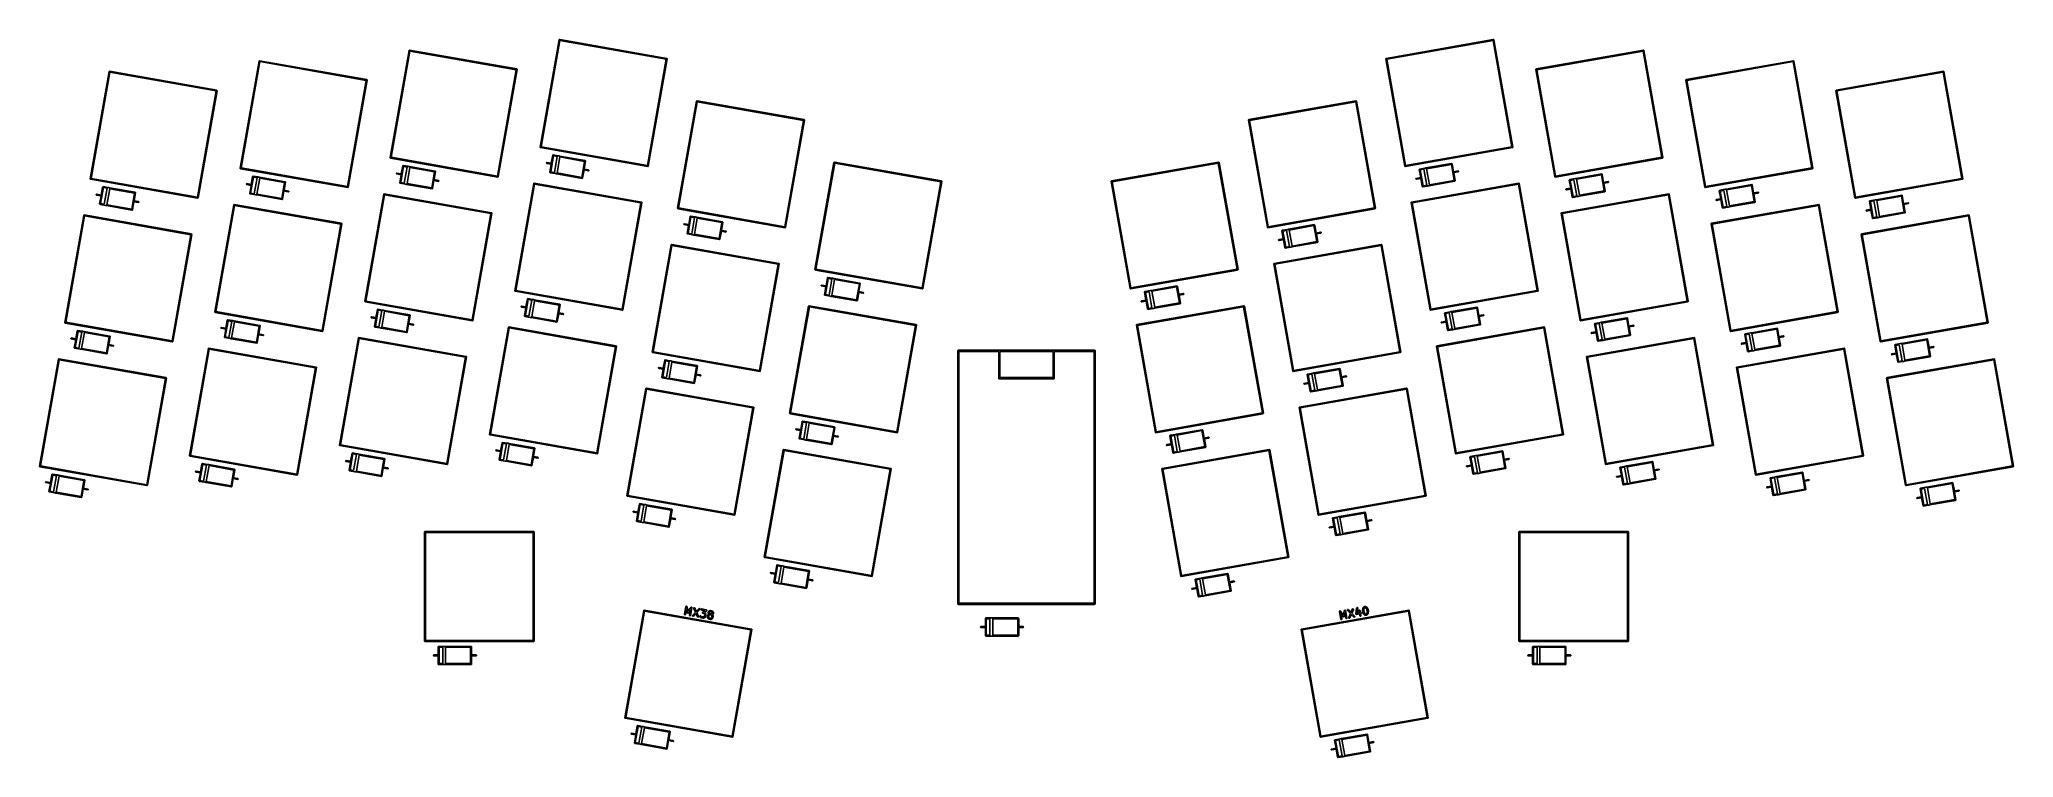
# Model space of a CAD drawing. Extents: x 78 to 336, y -188 to -94.
import ezdxf

# ---------------------------------------------------------------- set-up
doc = ezdxf.new("R2010")
doc.units = 0
doc.layers.add('BLACK', color=7, linetype='CONTINUOUS')

msp = doc.modelspace()

# ---------------------------------------------------------------- linework, layer by layer
at = {"layer": 'BLACK', "linetype": 'CONTINUOUS'}
for p, q in [((143.527, -108.019), (145.993, -94.0344)), ((146.1, -94.1144), (143.655, -107.98)), ((145.993, -94.0344), (146.017, -93.9957)), ((146.017, -93.9957), (146.062, -93.9858)), ((146.062, -93.9858), (160.046, -96.4516)), ((146.062, -93.9858), (146.062, -93.9858)), ((159.966, -96.5593), (146.1, -94.1144)), ((253.974, -96.4516), (267.958, -93.9858)), ((267.92, -94.1144), (254.054, -96.5593)), ((270.365, -107.98), (267.92, -94.1144)), ((267.958, -93.9858), (268.003, -93.9957)), ((268.003, -93.9957), (268.027, -94.0344)), ((268.027, -94.0344), (268.027, -94.0344)), ((268.027, -94.0344), (270.493, -108.019)), ((104.352, -110.783), (106.817, -96.7987)), ((106.925, -96.8787), (104.48, -110.745)), ((106.817, -96.7987), (106.842, -96.76)), ((106.842, -96.76), (106.887, -96.7501)), ((106.887, -96.7501), (120.871, -99.2159)), ((106.887, -96.7501), (106.887, -96.7501)), ((120.791, -99.3236), (106.925, -96.8787)), ((123.939, -109.401), (126.405, -95.4166)), ((126.513, -95.4965), (124.068, -109.363)), ((126.405, -95.4166), (126.43, -95.3779)), ((126.43, -95.3779), (126.474, -95.3679)), ((126.474, -95.3679), (140.459, -97.8337)), ((126.474, -95.3679), (126.474, -95.3679)), ((140.379, -97.9415), (126.513, -95.4965)), ((140.507, -97.9032), (138.042, -111.887)), ((140.459, -97.8337), (140.459, -97.8337)), ((140.459, -97.8337), (140.497, -97.8584)), ((140.497, -97.8584), (140.507, -97.9032)), ((140.507, -97.9032), (140.507, -97.9032)), ((157.521, -110.425), (159.966, -96.5593)), ((160.095, -96.5211), (157.629, -110.505)), ((160.046, -96.4516), (160.046, -96.4516)), ((160.046, -96.4516), (160.085, -96.4762)), ((160.085, -96.4762), (160.085, -96.4762)), ((160.085, -96.4762), (160.095, -96.5211)), ((160.095, -96.5211), (160.095, -96.5211)), ((253.925, -96.5211), (253.935, -96.4762)), ((256.391, -110.505), (253.925, -96.5211)), ((253.935, -96.4762), (253.974, -96.4516)), ((254.054, -96.5593), (256.499, -110.425)), ((273.513, -97.9032), (273.523, -97.8584)), ((275.978, -111.887), (273.513, -97.9032)), ((273.523, -97.8584), (273.561, -97.8337)), ((273.561, -97.8337), (287.546, -95.3679)), ((287.507, -95.4965), (273.641, -97.9415)), ((289.952, -109.363), (287.507, -95.4965)), ((287.546, -95.3679), (287.59, -95.3779)), ((287.59, -95.3779), (287.615, -95.4166)), ((287.615, -95.4166), (287.615, -95.4166)), ((287.615, -95.4166), (290.081, -109.401)), ((293.149, -99.2159), (307.133, -96.7501)), ((307.095, -96.8787), (293.229, -99.3236)), ((309.54, -110.745), (307.095, -96.8787)), ((307.133, -96.7501), (307.178, -96.76)), ((307.178, -96.76), (307.203, -96.7987)), ((307.203, -96.7987), (307.203, -96.7987)), ((307.203, -96.7987), (309.668, -110.783)), ((84.764, -112.165), (87.2298, -98.1809)), ((87.3375, -98.2608), (84.8926, -112.127)), ((87.2298, -98.1809), (87.2544, -98.1422)), ((87.2544, -98.1422), (87.2993, -98.1322)), ((87.2993, -98.1322), (101.284, -100.598)), ((87.2993, -98.1322), (87.2993, -98.1322)), ((101.204, -100.706), (87.3375, -98.2608)), ((118.346, -113.19), (120.791, -99.3236)), ((120.92, -99.2854), (118.454, -113.27)), ((120.871, -99.2159), (120.871, -99.2159)), ((120.871, -99.2159), (120.91, -99.2405)), ((120.91, -99.2405), (120.92, -99.2854)), ((120.92, -99.2854), (120.92, -99.2854)), ((137.934, -111.808), (140.379, -97.9415)), ((273.641, -97.9415), (276.086, -111.808)), ((293.1, -99.2854), (293.11, -99.2405)), ((295.566, -113.27), (293.1, -99.2854)), ((293.11, -99.2405), (293.149, -99.2159)), ((293.229, -99.3236), (295.674, -113.19)), ((312.736, -100.598), (326.721, -98.1322)), ((326.682, -98.2608), (312.816, -100.706)), ((329.127, -112.127), (326.682, -98.2608)), ((326.721, -98.1322), (326.766, -98.1422)), ((326.766, -98.1422), (326.79, -98.1809)), ((326.79, -98.1809), (326.79, -98.1809)), ((326.79, -98.1809), (329.256, -112.165)), ((98.7587, -114.572), (101.204, -100.706)), ((101.332, -100.668), (98.8664, -114.652)), ((101.284, -100.598), (101.284, -100.598)), ((101.284, -100.598), (101.322, -100.623)), ((101.322, -100.623), (101.332, -100.668)), ((101.332, -100.668), (101.332, -100.668)), ((161.46, -116.017), (163.926, -102.033)), ((164.034, -102.113), (161.589, -115.979)), ((163.926, -102.033), (163.951, -101.994)), ((163.951, -101.994), (163.996, -101.984)), ((163.996, -101.984), (177.98, -104.45)), ((163.996, -101.984), (163.996, -101.984)), ((177.9, -104.557), (164.034, -102.113)), ((236.04, -104.45), (250.024, -101.984)), ((249.986, -102.113), (236.12, -104.557)), ((252.431, -115.979), (249.986, -102.113)), ((250.024, -101.984), (250.069, -101.994)), ((250.069, -101.994), (250.094, -102.033)), ((250.094, -102.033), (250.094, -102.033)), ((250.094, -102.033), (252.56, -116.017)), ((312.688, -100.668), (312.698, -100.623)), ((315.154, -114.652), (312.688, -100.668)), ((312.698, -100.623), (312.736, -100.598)), ((312.816, -100.706), (315.261, -114.572)), ((175.455, -118.424), (177.9, -104.557)), ((178.029, -104.519), (175.563, -118.503)), ((177.98, -104.45), (177.98, -104.45)), ((177.98, -104.45), (178.019, -104.474)), ((178.019, -104.474), (178.029, -104.519)), ((178.029, -104.519), (178.029, -104.519)), ((235.991, -104.519), (236.001, -104.474)), ((238.457, -118.503), (235.991, -104.519)), ((236.001, -104.474), (236.04, -104.45)), ((236.12, -104.557), (238.565, -118.424)), ((143.537, -108.064), (143.527, -108.019)), ((143.575, -108.088), (143.537, -108.064)), ((157.56, -110.554), (143.575, -108.088)), ((143.655, -107.98), (157.521, -110.425)), ((270.445, -108.088), (256.46, -110.554)), ((256.499, -110.425), (270.365, -107.98)), ((270.483, -108.064), (270.445, -108.088)), ((270.445, -108.088), (270.445, -108.088)), ((270.493, -108.019), (270.483, -108.064)), ((270.493, -108.019), (270.493, -108.019)), ((104.361, -110.828), (104.352, -110.783)), ((104.48, -110.745), (118.346, -113.19)), ((123.949, -109.446), (123.939, -109.401)), ((123.988, -109.47), (123.949, -109.446)), ((137.972, -111.936), (123.988, -109.47)), ((124.068, -109.363), (137.934, -111.808)), ((125.674, -110.56), (125.306, -112.648)), ((125.382, -111.524), (125.566, -110.48)), ((125.566, -110.48), (125.591, -110.441)), ((125.591, -110.441), (125.636, -110.431)), ((125.636, -110.431), (126.227, -110.535)), ((125.636, -110.431), (125.636, -110.431)), ((126.147, -110.643), (125.674, -110.56)), ((125.779, -112.731), (126.147, -110.643)), ((126.501, -110.706), (126.133, -112.793)), ((126.227, -110.535), (126.227, -110.535)), ((126.227, -110.535), (126.227, -110.535)), ((126.227, -110.535), (126.345, -110.556)), ((126.345, -110.556), (126.345, -110.556)), ((126.345, -110.556), (126.345, -110.556)), ((126.345, -110.556), (126.463, -110.577)), ((126.463, -110.577), (126.463, -110.577)), ((126.463, -110.577), (126.463, -110.577)), ((126.463, -110.577), (129.812, -111.167)), ((129.732, -111.275), (126.501, -110.706)), ((144.319, -110.088), (144.344, -110.049)), ((144.329, -110.133), (144.319, -110.088)), ((144.368, -110.157), (144.329, -110.133)), ((144.344, -110.049), (144.389, -110.039)), ((144.949, -110.26), (144.368, -110.157)), ((144.389, -110.039), (144.97, -110.142)), ((144.765, -111.304), (144.949, -110.26)), ((145.262, -109.178), (144.894, -111.265)), ((144.97, -110.142), (145.154, -109.098)), ((145.154, -109.098), (145.179, -109.059)), ((145.179, -109.059), (145.224, -109.049)), ((145.224, -109.049), (145.814, -109.153)), ((145.224, -109.049), (145.224, -109.049)), ((145.735, -109.261), (145.262, -109.178)), ((145.366, -111.349), (145.735, -109.261)), ((146.089, -109.323), (145.721, -111.411)), ((145.814, -109.153), (145.814, -109.153)), ((145.814, -109.153), (145.814, -109.153)), ((145.814, -109.153), (145.933, -109.174)), ((145.933, -109.174), (145.933, -109.174)), ((145.933, -109.174), (145.933, -109.174)), ((145.933, -109.174), (146.051, -109.195)), ((146.051, -109.195), (146.051, -109.195)), ((146.051, -109.195), (146.051, -109.195)), ((146.051, -109.195), (149.399, -109.785)), ((149.319, -109.893), (146.089, -109.323)), ((148.951, -111.981), (149.319, -109.893)), ((149.448, -109.855), (149.264, -110.899)), ((149.399, -109.785), (149.399, -109.785)), ((149.399, -109.785), (149.438, -109.81)), ((149.438, -109.81), (149.448, -109.855)), ((157.604, -110.544), (157.56, -110.554)), ((157.61, -110.535), (157.604, -110.544)), ((157.629, -110.505), (157.61, -110.535)), ((157.629, -110.505), (157.629, -110.505)), ((179.394, -124.015), (181.86, -110.031)), ((181.967, -110.111), (179.522, -123.977)), ((181.86, -110.031), (181.884, -109.992)), ((181.884, -109.992), (181.929, -109.982)), ((181.929, -109.982), (195.913, -112.448)), ((181.929, -109.982), (181.929, -109.982)), ((195.834, -112.556), (181.967, -110.111)), ((218.107, -112.448), (232.091, -109.982)), ((232.053, -110.111), (218.186, -112.556)), ((234.498, -123.977), (232.053, -110.111)), ((232.091, -109.982), (232.136, -109.992)), ((232.136, -109.992), (232.16, -110.031)), ((232.16, -110.031), (232.16, -110.031)), ((232.16, -110.031), (234.626, -124.015)), ((256.416, -110.544), (256.391, -110.505)), ((256.46, -110.554), (256.416, -110.544)), ((256.46, -110.554), (256.46, -110.554)), ((258.338, -110.893), (259.047, -110.768)), ((259.047, -110.768), (259.165, -110.747)), ((259.047, -110.768), (259.047, -110.768)), ((259.165, -110.747), (262.513, -110.157)), ((259.165, -110.747), (259.165, -110.747)), ((259.165, -110.747), (259.165, -110.747)), ((262.475, -110.285), (259.245, -110.855)), ((262.843, -112.373), (262.475, -110.285)), ((262.513, -110.157), (262.558, -110.167)), ((262.558, -110.167), (262.583, -110.206)), ((262.583, -110.206), (262.767, -111.249)), ((290.032, -109.47), (276.048, -111.936)), ((276.086, -111.808), (289.952, -109.363)), ((290.071, -109.446), (290.032, -109.47)), ((290.032, -109.47), (290.032, -109.47)), ((290.081, -109.401), (290.071, -109.446)), ((290.081, -109.401), (290.081, -109.401)), ((295.674, -113.19), (309.54, -110.745)), ((309.668, -110.783), (309.659, -110.828)), ((309.668, -110.783), (309.668, -110.783)), ((84.7739, -112.21), (84.764, -112.165)), ((84.8126, -112.235), (84.7739, -112.21)), ((98.7969, -114.7), (84.8126, -112.235)), ((84.8926, -112.127), (98.7587, -114.572)), ((86.4991, -113.324), (86.1309, -115.412)), ((86.2073, -114.288), (86.3913, -113.244)), ((86.3913, -113.244), (86.416, -113.205)), ((86.416, -113.205), (86.4608, -113.195)), ((86.4608, -113.195), (87.0517, -113.3)), ((86.4608, -113.195), (86.4608, -113.195)), ((86.9718, -113.407), (86.4991, -113.324)), ((87.0517, -113.3), (87.0517, -113.3)), ((87.0517, -113.3), (87.0517, -113.3)), ((87.0517, -113.3), (87.1699, -113.32)), ((87.1699, -113.32), (87.1699, -113.32)), ((87.1699, -113.32), (87.1699, -113.32)), ((87.1699, -113.32), (87.2881, -113.341)), ((87.2881, -113.341), (87.2881, -113.341)), ((87.2881, -113.341), (87.2881, -113.341)), ((87.2881, -113.341), (90.6364, -113.932)), ((104.4, -110.853), (104.361, -110.828)), ((118.384, -113.318), (104.4, -110.853)), ((105.144, -112.852), (105.169, -112.813)), ((105.154, -112.897), (105.144, -112.852)), ((105.193, -112.922), (105.154, -112.897)), ((105.169, -112.813), (105.214, -112.803)), ((105.774, -113.024), (105.193, -112.922)), ((105.214, -112.803), (105.795, -112.906)), ((105.59, -114.068), (105.774, -113.024)), ((106.087, -111.942), (105.719, -114.03)), ((105.795, -112.906), (105.979, -111.862)), ((105.979, -111.862), (106.004, -111.823)), ((106.004, -111.823), (106.048, -111.813)), ((106.048, -111.813), (106.639, -111.918)), ((106.048, -111.813), (106.048, -111.813)), ((106.559, -112.025), (106.087, -111.942)), ((106.191, -114.113), (106.559, -112.025)), ((106.914, -112.088), (106.546, -114.176)), ((106.639, -111.918), (106.639, -111.918)), ((106.639, -111.918), (106.639, -111.918)), ((106.639, -111.918), (106.757, -111.938)), ((106.757, -111.938), (106.757, -111.938)), ((106.757, -111.938), (106.757, -111.938)), ((106.757, -111.938), (106.876, -111.959)), ((106.876, -111.959), (106.876, -111.959)), ((106.876, -111.959), (106.876, -111.959)), ((106.876, -111.959), (110.224, -112.55)), ((110.144, -112.657), (106.914, -112.088)), ((109.776, -114.745), (110.144, -112.657)), ((110.273, -112.619), (110.089, -113.663)), ((110.224, -112.55), (110.224, -112.55)), ((110.224, -112.55), (110.263, -112.574)), ((110.263, -112.574), (110.273, -112.619)), ((118.429, -113.308), (118.384, -113.318)), ((118.435, -113.3), (118.429, -113.308)), ((118.454, -113.27), (118.435, -113.3)), ((118.454, -113.27), (118.454, -113.27)), ((124.732, -111.47), (124.757, -111.431)), ((124.742, -111.515), (124.732, -111.47)), ((124.781, -111.539), (124.742, -111.515)), ((124.757, -111.431), (124.801, -111.421)), ((125.362, -111.642), (124.781, -111.539)), ((124.801, -111.421), (125.382, -111.524)), ((125.178, -112.686), (125.362, -111.642)), ((125.187, -112.731), (125.178, -112.686)), ((125.226, -112.755), (125.187, -112.731)), ((125.935, -112.88), (125.226, -112.755)), ((125.306, -112.648), (125.779, -112.731)), ((126.053, -112.901), (125.935, -112.88)), ((125.935, -112.88), (125.935, -112.88)), ((125.935, -112.88), (125.935, -112.88)), ((129.402, -113.492), (126.053, -112.901)), ((126.053, -112.901), (126.053, -112.901)), ((126.053, -112.901), (126.053, -112.901)), ((126.133, -112.793), (129.364, -113.363)), ((129.364, -113.363), (129.732, -111.275)), ((129.655, -112.399), (129.471, -113.443)), ((130.236, -112.501), (129.655, -112.399)), ((129.86, -111.237), (129.676, -112.281)), ((129.676, -112.281), (130.257, -112.383)), ((129.812, -111.167), (129.812, -111.167)), ((129.812, -111.167), (129.85, -111.192)), ((129.85, -111.192), (129.86, -111.237)), ((130.281, -112.492), (130.236, -112.501)), ((130.257, -112.383), (130.296, -112.408)), ((130.306, -112.453), (130.281, -112.492)), ((130.296, -112.408), (130.306, -112.453)), ((138.017, -111.926), (137.972, -111.936)), ((138.022, -111.918), (138.017, -111.926)), ((138.042, -111.887), (138.022, -111.918)), ((138.042, -111.887), (138.042, -111.887)), ((140.219, -126.779), (142.685, -112.795)), ((142.792, -112.875), (140.347, -126.741)), ((142.685, -112.795), (142.709, -112.756)), ((142.709, -112.756), (142.754, -112.746)), ((142.754, -112.746), (156.738, -115.212)), ((142.754, -112.746), (142.754, -112.746)), ((156.658, -115.32), (142.792, -112.875)), ((144.775, -111.348), (144.765, -111.304)), ((144.814, -111.373), (144.775, -111.348)), ((145.523, -111.498), (144.814, -111.373)), ((144.894, -111.265), (145.366, -111.349)), ((145.641, -111.519), (145.523, -111.498)), ((145.523, -111.498), (145.523, -111.498)), ((145.523, -111.498), (145.523, -111.498)), ((148.989, -112.109), (145.641, -111.519)), ((145.641, -111.519), (145.641, -111.519)), ((145.641, -111.519), (145.641, -111.519)), ((145.721, -111.411), (148.951, -111.981)), ((149.034, -112.099), (148.989, -112.109)), ((149.059, -112.061), (149.034, -112.099)), ((149.243, -111.017), (149.059, -112.061)), ((149.824, -111.119), (149.243, -111.017)), ((149.264, -110.899), (149.845, -111.001)), ((149.869, -111.109), (149.824, -111.119)), ((149.845, -111.001), (149.884, -111.026)), ((149.893, -111.071), (149.869, -111.109)), ((149.884, -111.026), (149.893, -111.071)), ((193.389, -126.422), (195.834, -112.556)), ((195.962, -112.517), (193.496, -126.502)), ((195.913, -112.448), (195.913, -112.448)), ((195.913, -112.448), (195.95, -112.471)), ((195.95, -112.471), (195.952, -112.473)), ((195.952, -112.473), (195.962, -112.517)), ((195.962, -112.517), (195.962, -112.517)), ((218.058, -112.517), (218.068, -112.473)), ((220.524, -126.502), (218.058, -112.517)), ((218.068, -112.473), (218.107, -112.448)), ((218.186, -112.556), (220.631, -126.422)), ((257.282, -115.212), (271.266, -112.746)), ((271.228, -112.875), (257.362, -115.32)), ((257.843, -112.179), (257.853, -112.134)), ((257.868, -112.217), (257.843, -112.179)), ((257.853, -112.134), (257.892, -112.109)), ((257.913, -112.227), (257.868, -112.217)), ((257.892, -112.109), (258.473, -112.007)), ((258.494, -112.125), (257.913, -112.227)), ((258.289, -110.963), (258.299, -110.918)), ((258.473, -112.007), (258.289, -110.963)), ((258.299, -110.918), (258.338, -110.893)), ((258.89, -110.918), (258.418, -111.001)), ((258.418, -111.001), (258.786, -113.089)), ((258.678, -113.169), (258.494, -112.125)), ((258.703, -113.207), (258.678, -113.169)), ((258.748, -113.217), (258.703, -113.207)), ((259.338, -113.113), (258.748, -113.217)), ((258.748, -113.217), (258.748, -113.217)), ((258.786, -113.089), (259.259, -113.005)), ((259.259, -113.005), (258.89, -110.918)), ((259.245, -110.855), (259.613, -112.943)), ((259.457, -113.092), (259.338, -113.113)), ((259.338, -113.113), (259.338, -113.113)), ((259.338, -113.113), (259.338, -113.113)), ((259.575, -113.071), (259.457, -113.092)), ((259.457, -113.092), (259.457, -113.092)), ((259.457, -113.092), (259.457, -113.092)), ((262.923, -112.481), (259.575, -113.071)), ((259.575, -113.071), (259.575, -113.071)), ((259.575, -113.071), (259.575, -113.071)), ((259.613, -112.943), (262.843, -112.373)), ((262.767, -111.249), (263.348, -111.147)), ((263.369, -111.265), (262.788, -111.368)), ((262.788, -111.368), (262.972, -112.412)), ((262.962, -112.456), (262.923, -112.481)), ((262.923, -112.481), (262.923, -112.481)), ((262.972, -112.412), (262.962, -112.456)), ((263.348, -111.147), (263.393, -111.157)), ((263.408, -111.241), (263.369, -111.265)), ((263.393, -111.157), (263.417, -111.196)), ((263.417, -111.196), (263.408, -111.241)), ((273.673, -126.741), (271.228, -112.875)), ((271.266, -112.746), (271.311, -112.756)), ((271.311, -112.756), (271.335, -112.795)), ((271.335, -112.795), (271.335, -112.795)), ((271.335, -112.795), (273.801, -126.779)), ((276.003, -111.926), (275.978, -111.887)), ((276.048, -111.936), (276.003, -111.926)), ((276.048, -111.936), (276.048, -111.936)), ((277.48, -113.491), (278.061, -113.389)), ((277.877, -112.345), (277.887, -112.3)), ((278.061, -113.389), (277.877, -112.345)), ((277.887, -112.3), (277.925, -112.275)), ((277.925, -112.275), (278.634, -112.15)), ((278.478, -112.3), (278.005, -112.383)), ((278.005, -112.383), (278.373, -114.471)), ((278.846, -114.388), (278.478, -112.3)), ((278.634, -112.15), (278.753, -112.129)), ((278.634, -112.15), (278.634, -112.15)), ((278.753, -112.129), (282.101, -111.539)), ((278.753, -112.129), (278.753, -112.129)), ((278.753, -112.129), (278.753, -112.129)), ((282.063, -111.668), (278.832, -112.237)), ((278.832, -112.237), (279.201, -114.325)), ((282.431, -113.755), (282.063, -111.668)), ((282.101, -111.539), (282.146, -111.549)), ((282.146, -111.549), (282.17, -111.588)), ((282.17, -111.588), (282.354, -112.632)), ((282.354, -112.632), (282.936, -112.529)), ((282.956, -112.647), (282.375, -112.75)), ((282.375, -112.75), (282.559, -113.794)), ((282.936, -112.529), (282.98, -112.539)), ((282.995, -112.623), (282.956, -112.647)), ((282.98, -112.539), (283.005, -112.578)), ((283.005, -112.578), (282.995, -112.623)), ((295.591, -113.308), (295.566, -113.27)), ((295.636, -113.318), (295.591, -113.308)), ((309.62, -110.853), (295.636, -113.318)), ((295.636, -113.318), (295.636, -113.318)), ((298.34, -113.512), (301.689, -112.921)), ((301.65, -113.05), (298.42, -113.619)), ((302.018, -115.138), (301.65, -113.05)), ((301.689, -112.921), (301.733, -112.931)), ((301.733, -112.931), (301.758, -112.97)), ((301.758, -112.97), (301.942, -114.014)), ((309.659, -110.828), (309.62, -110.853)), ((309.62, -110.853), (309.62, -110.853)), ((329.207, -112.235), (315.223, -114.7)), ((315.261, -114.572), (329.127, -112.127)), ((329.246, -112.21), (329.207, -112.235)), ((329.207, -112.235), (329.207, -112.235)), ((329.256, -112.165), (329.246, -112.21)), ((329.256, -112.165), (329.256, -112.165)), ((85.5567, -114.234), (85.5814, -114.196)), ((85.5667, -114.279), (85.5567, -114.234)), ((85.6054, -114.304), (85.5667, -114.279)), ((85.5814, -114.196), (85.6262, -114.186)), ((86.1864, -114.406), (85.6054, -114.304)), ((85.6262, -114.186), (86.2073, -114.288)), ((86.0024, -115.45), (86.1864, -114.406)), ((86.0123, -115.495), (86.0024, -115.45)), ((86.051, -115.52), (86.0123, -115.495)), ((86.7601, -115.645), (86.051, -115.52)), ((86.1309, -115.412), (86.6037, -115.495)), ((86.6037, -115.495), (86.9718, -113.407)), ((86.8783, -115.665), (86.7601, -115.645)), ((86.7601, -115.645), (86.7601, -115.645)), ((86.7601, -115.645), (86.7601, -115.645)), ((90.2266, -116.256), (86.8783, -115.665)), ((86.8783, -115.665), (86.8783, -115.665)), ((86.8783, -115.665), (86.8783, -115.665)), ((87.3263, -113.47), (86.9582, -115.558)), ((86.9582, -115.558), (90.1884, -116.127)), ((90.5565, -114.039), (87.3263, -113.47)), ((90.1884, -116.127), (90.5565, -114.039)), ((90.4802, -115.163), (90.2961, -116.207)), ((91.0612, -115.266), (90.4802, -115.163)), ((90.6851, -114.001), (90.501, -115.045)), ((90.501, -115.045), (91.0821, -115.148)), ((90.6364, -113.932), (90.6364, -113.932)), ((90.6364, -113.932), (90.6751, -113.956)), ((90.6751, -113.956), (90.6851, -114.001)), ((91.1061, -115.256), (91.0612, -115.266)), ((91.0821, -115.148), (91.1208, -115.172)), ((91.1307, -115.217), (91.1061, -115.256)), ((91.1208, -115.172), (91.1307, -115.217)), ((98.8417, -114.691), (98.7969, -114.7)), ((98.8664, -114.652), (98.8417, -114.691)), ((98.8664, -114.652), (98.8664, -114.652)), ((101.044, -129.544), (103.509, -115.559)), ((103.617, -115.639), (101.172, -129.505)), ((103.509, -115.559), (103.534, -115.521)), ((103.534, -115.521), (103.579, -115.511)), ((103.579, -115.511), (117.563, -117.976)), ((103.579, -115.511), (103.579, -115.511)), ((117.483, -118.084), (103.617, -115.639)), ((105.6, -114.113), (105.59, -114.068)), ((105.639, -114.137), (105.6, -114.113)), ((106.348, -114.262), (105.639, -114.137)), ((105.719, -114.03), (106.191, -114.113)), ((106.466, -114.283), (106.348, -114.262)), ((106.348, -114.262), (106.348, -114.262)), ((106.348, -114.262), (106.348, -114.262)), ((109.814, -114.874), (106.466, -114.283)), ((106.466, -114.283), (106.466, -114.283)), ((106.466, -114.283), (106.466, -114.283)), ((106.546, -114.176), (109.776, -114.745)), ((109.859, -114.864), (109.814, -114.874)), ((109.884, -114.825), (109.859, -114.864)), ((110.068, -113.781), (109.884, -114.825)), ((110.649, -113.884), (110.068, -113.781)), ((110.089, -113.663), (110.67, -113.765)), ((110.694, -113.874), (110.649, -113.884)), ((110.67, -113.765), (110.708, -113.79)), ((110.718, -113.835), (110.694, -113.874)), ((110.708, -113.79), (110.718, -113.835)), ((120.631, -128.161), (123.097, -114.177)), ((123.205, -114.257), (120.76, -128.123)), ((123.097, -114.177), (123.122, -114.138)), ((123.122, -114.138), (123.166, -114.129)), ((123.166, -114.129), (137.151, -116.594)), ((123.166, -114.129), (123.166, -114.129)), ((137.071, -116.702), (123.205, -114.257)), ((129.447, -113.482), (129.402, -113.492)), ((129.471, -113.443), (129.447, -113.482)), ((154.213, -129.186), (156.658, -115.32)), ((156.787, -115.282), (154.321, -129.266)), ((156.738, -115.212), (156.738, -115.212)), ((156.738, -115.212), (156.775, -115.235)), ((156.775, -115.235), (156.777, -115.237)), ((156.777, -115.237), (156.787, -115.282)), ((156.787, -115.282), (156.787, -115.282)), ((257.233, -115.282), (257.243, -115.237)), ((259.699, -129.266), (257.233, -115.282)), ((257.243, -115.237), (257.282, -115.212)), ((257.362, -115.32), (259.807, -129.186)), ((276.869, -116.594), (290.854, -114.129)), ((290.815, -114.257), (276.949, -116.702)), ((277.431, -113.561), (277.441, -113.516)), ((277.456, -113.599), (277.431, -113.561)), ((277.441, -113.516), (277.48, -113.491)), ((277.501, -113.609), (277.456, -113.599)), ((278.082, -113.507), (277.501, -113.609)), ((278.266, -114.551), (278.082, -113.507)), ((278.29, -114.59), (278.266, -114.551)), ((278.335, -114.599), (278.29, -114.59)), ((278.926, -114.495), (278.335, -114.599)), ((278.335, -114.599), (278.335, -114.599)), ((278.373, -114.471), (278.846, -114.388)), ((279.044, -114.474), (278.926, -114.495)), ((278.926, -114.495), (278.926, -114.495)), ((278.926, -114.495), (278.926, -114.495)), ((279.162, -114.454), (279.044, -114.474)), ((279.044, -114.474), (279.044, -114.474)), ((279.044, -114.474), (279.044, -114.474)), ((282.511, -113.863), (279.162, -114.454)), ((279.162, -114.454), (279.162, -114.454)), ((279.162, -114.454), (279.162, -114.454)), ((279.201, -114.325), (282.431, -113.755)), ((282.549, -113.839), (282.511, -113.863)), ((282.511, -113.863), (282.511, -113.863)), ((282.559, -113.794), (282.549, -113.839)), ((293.26, -128.123), (290.815, -114.257)), ((290.854, -114.129), (290.898, -114.138)), ((290.898, -114.138), (290.923, -114.177)), ((290.923, -114.177), (290.923, -114.177)), ((290.923, -114.177), (293.389, -128.161)), ((296.457, -117.976), (310.441, -115.511)), ((310.403, -115.639), (296.537, -118.084)), ((297.019, -114.943), (297.029, -114.898)), ((297.043, -114.982), (297.019, -114.943)), ((297.029, -114.898), (297.067, -114.873)), ((297.088, -114.991), (297.043, -114.982)), ((297.067, -114.873), (297.648, -114.771)), ((297.669, -114.889), (297.088, -114.991)), ((297.464, -113.727), (297.474, -113.682)), ((297.648, -114.771), (297.464, -113.727)), ((297.474, -113.682), (297.513, -113.657)), ((297.513, -113.657), (298.222, -113.532)), ((298.066, -113.682), (297.593, -113.765)), ((297.593, -113.765), (297.961, -115.853)), ((297.853, -115.933), (297.669, -114.889)), ((297.878, -115.972), (297.853, -115.933)), ((297.923, -115.982), (297.878, -115.972)), ((298.514, -115.877), (297.923, -115.982)), ((297.961, -115.853), (298.434, -115.77)), ((298.434, -115.77), (298.066, -113.682)), ((298.222, -113.532), (298.34, -113.512)), ((298.222, -113.532), (298.222, -113.532)), ((298.34, -113.512), (298.34, -113.512)), ((298.34, -113.512), (298.34, -113.512)), ((298.42, -113.619), (298.788, -115.707)), ((298.632, -115.857), (298.514, -115.877)), ((298.514, -115.877), (298.514, -115.877)), ((298.514, -115.877), (298.514, -115.877)), ((298.75, -115.836), (298.632, -115.857)), ((298.632, -115.857), (298.632, -115.857)), ((298.632, -115.857), (298.632, -115.857)), ((302.098, -115.245), (298.75, -115.836)), ((298.75, -115.836), (298.75, -115.836)), ((298.75, -115.836), (298.75, -115.836)), ((298.788, -115.707), (302.018, -115.138)), ((301.942, -114.014), (302.523, -113.911)), ((302.544, -114.029), (301.963, -114.132)), ((301.963, -114.132), (302.147, -115.176)), ((302.137, -115.221), (302.098, -115.245)), ((302.098, -115.245), (302.098, -115.245)), ((302.147, -115.176), (302.137, -115.221)), ((302.523, -113.911), (302.568, -113.921)), ((302.583, -114.005), (302.544, -114.029)), ((302.568, -113.921), (302.593, -113.96)), ((302.593, -113.96), (302.583, -114.005)), ((312.848, -129.505), (310.403, -115.639)), ((310.441, -115.511), (310.486, -115.521)), ((310.486, -115.521), (310.511, -115.559)), ((310.511, -115.559), (310.511, -115.559)), ((310.511, -115.559), (312.976, -129.544)), ((315.178, -114.691), (315.154, -114.652)), ((315.223, -114.7), (315.178, -114.691)), ((315.223, -114.7), (315.223, -114.7)), ((317.052, -115.109), (317.062, -115.064)), ((317.236, -116.153), (317.052, -115.109)), ((317.062, -115.064), (317.101, -115.04)), ((317.101, -115.04), (317.81, -114.915)), ((317.653, -115.064), (317.18, -115.147)), ((317.18, -115.147), (317.549, -117.235)), ((318.021, -117.152), (317.653, -115.064)), ((317.81, -114.915), (317.928, -114.894)), ((317.81, -114.915), (317.81, -114.915)), ((317.928, -114.894), (321.276, -114.303)), ((317.928, -114.894), (317.928, -114.894)), ((317.928, -114.894), (317.928, -114.894)), ((321.238, -114.432), (318.008, -115.001)), ((318.008, -115.001), (318.376, -117.089)), ((321.606, -116.52), (321.238, -114.432)), ((321.276, -114.303), (321.321, -114.313)), ((321.321, -114.313), (321.346, -114.352)), ((321.346, -114.352), (321.53, -115.396)), ((321.53, -115.396), (322.111, -115.293)), ((322.132, -115.412), (321.551, -115.514)), ((321.551, -115.514), (321.735, -116.558)), ((322.111, -115.293), (322.156, -115.303)), ((322.17, -115.387), (322.132, -115.412)), ((322.156, -115.303), (322.18, -115.342)), ((322.18, -115.342), (322.17, -115.387)), ((81.456, -130.926), (83.9218, -116.941)), ((84.0295, -117.021), (81.5846, -130.887)), ((83.9218, -116.941), (83.9464, -116.903)), ((83.9464, -116.903), (83.9913, -116.893)), ((83.9913, -116.893), (97.9755, -119.359)), ((83.9913, -116.893), (83.9913, -116.893)), ((97.8956, -119.466), (84.0295, -117.021)), ((90.2714, -116.246), (90.2266, -116.256)), ((90.2961, -116.207), (90.2714, -116.246)), ((115.038, -131.95), (117.483, -118.084)), ((117.612, -118.046), (115.146, -132.03)), ((117.563, -117.976), (117.563, -117.976)), ((117.563, -117.976), (117.602, -118.001)), ((117.602, -118.001), (117.602, -118.001)), ((117.602, -118.001), (117.612, -118.046)), ((117.612, -118.046), (117.612, -118.046)), ((134.626, -130.568), (137.071, -116.702)), ((137.199, -116.664), (134.734, -130.648)), ((137.151, -116.594), (137.151, -116.594)), ((137.151, -116.594), (137.187, -116.618)), ((137.187, -116.618), (137.189, -116.619)), ((137.189, -116.619), (137.199, -116.664)), ((137.199, -116.664), (137.199, -116.664)), ((161.47, -116.062), (161.46, -116.017)), ((161.509, -116.086), (161.47, -116.062)), ((175.493, -118.552), (161.509, -116.086)), ((161.589, -115.979), (175.455, -118.424)), ((162.253, -118.086), (162.278, -118.047)), ((162.263, -118.131), (162.253, -118.086)), ((162.302, -118.155), (162.263, -118.131)), ((162.278, -118.047), (162.323, -118.037)), ((162.883, -118.258), (162.302, -118.155)), ((162.323, -118.037), (162.904, -118.14)), ((162.699, -119.302), (162.883, -118.258)), ((163.195, -117.176), (162.827, -119.264)), ((162.904, -118.14), (163.088, -117.096)), ((163.088, -117.096), (163.112, -117.057)), ((163.112, -117.057), (163.157, -117.047)), ((163.157, -117.047), (163.748, -117.151)), ((163.157, -117.047), (163.157, -117.047)), ((163.668, -117.259), (163.195, -117.176)), ((163.3, -119.347), (163.668, -117.259)), ((164.023, -117.322), (163.655, -119.409)), ((163.748, -117.151), (163.748, -117.151)), ((163.748, -117.151), (163.748, -117.151)), ((163.748, -117.151), (163.866, -117.172)), ((163.866, -117.172), (163.866, -117.172)), ((163.866, -117.172), (163.866, -117.172)), ((163.866, -117.172), (163.984, -117.193)), ((163.984, -117.193), (163.984, -117.193)), ((163.984, -117.193), (163.984, -117.193)), ((163.984, -117.193), (167.333, -117.783)), ((167.253, -117.891), (164.023, -117.322)), ((166.885, -119.979), (167.253, -117.891)), ((167.381, -117.853), (167.197, -118.897)), ((167.333, -117.783), (167.333, -117.783)), ((167.333, -117.783), (167.371, -117.808)), ((167.371, -117.808), (167.381, -117.853)), ((175.538, -118.542), (175.493, -118.552)), ((175.563, -118.503), (175.538, -118.542)), ((175.563, -118.503), (175.563, -118.503)), ((238.482, -118.542), (238.457, -118.503)), ((238.527, -118.552), (238.482, -118.542)), ((252.511, -116.086), (238.527, -118.552)), ((238.527, -118.552), (238.527, -118.552)), ((238.565, -118.424), (252.431, -115.979)), ((241.231, -118.745), (244.58, -118.155)), ((244.541, -118.284), (241.311, -118.853)), ((244.91, -120.371), (244.541, -118.284)), ((244.58, -118.155), (244.625, -118.165)), ((244.625, -118.165), (244.649, -118.204)), ((244.649, -118.204), (244.833, -119.248)), ((252.55, -116.062), (252.511, -116.086)), ((252.511, -116.086), (252.511, -116.086)), ((252.56, -116.017), (252.55, -116.062)), ((252.56, -116.017), (252.56, -116.017)), ((276.821, -116.664), (276.831, -116.619)), ((279.286, -130.648), (276.821, -116.664)), ((276.831, -116.619), (276.869, -116.594)), ((276.949, -116.702), (279.394, -130.568)), ((296.408, -118.046), (296.418, -118.001)), ((298.874, -132.03), (296.408, -118.046)), ((296.418, -118.001), (296.457, -117.976)), ((296.537, -118.084), (298.982, -131.95)), ((297.923, -115.982), (297.923, -115.982)), ((316.044, -119.359), (330.029, -116.893)), ((329.99, -117.021), (316.124, -119.466)), ((316.606, -116.325), (316.616, -116.28)), ((316.631, -116.364), (316.606, -116.325)), ((316.616, -116.28), (316.655, -116.255)), ((316.676, -116.374), (316.631, -116.364)), ((316.655, -116.255), (317.236, -116.153)), ((317.257, -116.271), (316.676, -116.374)), ((317.441, -117.315), (317.257, -116.271)), ((317.465, -117.354), (317.441, -117.315)), ((317.51, -117.364), (317.465, -117.354)), ((318.101, -117.26), (317.51, -117.364)), ((317.51, -117.364), (317.51, -117.364)), ((317.549, -117.235), (318.021, -117.152)), ((318.219, -117.239), (318.101, -117.26)), ((318.101, -117.26), (318.101, -117.26)), ((318.101, -117.26), (318.101, -117.26)), ((318.338, -117.218), (318.219, -117.239)), ((318.219, -117.239), (318.219, -117.239)), ((318.219, -117.239), (318.219, -117.239)), ((321.686, -116.627), (318.338, -117.218)), ((318.338, -117.218), (318.338, -117.218)), ((318.338, -117.218), (318.338, -117.218)), ((318.376, -117.089), (321.606, -116.52)), ((321.725, -116.603), (321.686, -116.627)), ((321.686, -116.627), (321.686, -116.627)), ((321.735, -116.558), (321.725, -116.603)), ((332.435, -130.887), (329.99, -117.021)), ((330.029, -116.893), (330.074, -116.903)), ((330.074, -116.903), (330.098, -116.941)), ((330.098, -116.941), (330.098, -116.941)), ((330.098, -116.941), (332.564, -130.926)), ((95.4507, -133.332), (97.8956, -119.466)), ((98.0242, -119.428), (95.5584, -133.412)), ((97.9755, -119.359), (97.9755, -119.359)), ((97.9755, -119.359), (98.0032, -119.376)), ((98.0032, -119.376), (98.0143, -119.383)), ((98.0143, -119.383), (98.0242, -119.428)), ((98.0242, -119.428), (98.0242, -119.428)), ((158.152, -134.777), (160.618, -120.793)), ((160.726, -120.873), (158.281, -134.739)), ((160.618, -120.793), (160.643, -120.754)), ((160.643, -120.754), (160.688, -120.744)), ((160.688, -120.744), (174.672, -123.21)), ((160.688, -120.744), (160.688, -120.744)), ((174.592, -123.318), (160.726, -120.873)), ((162.709, -119.347), (162.699, -119.302)), ((162.747, -119.371), (162.709, -119.347)), ((163.456, -119.496), (162.747, -119.371)), ((162.827, -119.264), (163.3, -119.347)), ((163.575, -119.517), (163.456, -119.496)), ((163.456, -119.496), (163.456, -119.496)), ((163.456, -119.496), (163.456, -119.496)), ((166.923, -120.108), (163.575, -119.517)), ((163.575, -119.517), (163.575, -119.517)), ((163.575, -119.517), (163.575, -119.517)), ((163.655, -119.409), (166.885, -119.979)), ((166.968, -120.098), (166.923, -120.108)), ((166.992, -120.059), (166.968, -120.098)), ((167.177, -119.015), (166.992, -120.059)), ((167.758, -119.117), (167.177, -119.015)), ((167.197, -118.897), (167.778, -118.999)), ((167.802, -119.108), (167.758, -119.117)), ((167.778, -118.999), (167.817, -119.024)), ((167.827, -119.069), (167.802, -119.108)), ((167.817, -119.024), (167.827, -119.069)), ((239.348, -123.21), (253.332, -120.744)), ((253.294, -120.873), (239.428, -123.318)), ((239.91, -120.177), (239.92, -120.132)), ((239.935, -120.215), (239.91, -120.177)), ((239.92, -120.132), (239.959, -120.107)), ((239.979, -120.225), (239.935, -120.215)), ((239.959, -120.107), (240.54, -120.005)), ((240.56, -120.123), (239.979, -120.225)), ((240.355, -118.961), (240.365, -118.916)), ((240.54, -120.005), (240.355, -118.961)), ((240.365, -118.916), (240.404, -118.891)), ((240.404, -118.891), (241.113, -118.766)), ((240.957, -118.916), (240.484, -118.999)), ((240.484, -118.999), (240.852, -121.087)), ((240.744, -121.167), (240.56, -120.123)), ((241.405, -121.111), (240.814, -121.215)), ((240.852, -121.087), (241.325, -121.004)), ((241.325, -121.004), (240.957, -118.916)), ((241.113, -118.766), (241.231, -118.745)), ((241.113, -118.766), (241.113, -118.766)), ((241.231, -118.745), (241.231, -118.745)), ((241.231, -118.745), (241.231, -118.745)), ((241.311, -118.853), (241.679, -120.941)), ((241.523, -121.09), (241.405, -121.111)), ((241.405, -121.111), (241.405, -121.111)), ((241.405, -121.111), (241.405, -121.111)), ((241.641, -121.07), (241.523, -121.09)), ((241.523, -121.09), (241.523, -121.09)), ((241.523, -121.09), (241.523, -121.09)), ((244.99, -120.479), (241.641, -121.07)), ((241.641, -121.07), (241.641, -121.07)), ((241.641, -121.07), (241.641, -121.07)), ((241.679, -120.941), (244.91, -120.371)), ((244.833, -119.248), (245.414, -119.145)), ((245.435, -119.263), (244.854, -119.366)), ((244.854, -119.366), (245.038, -120.41)), ((245.028, -120.455), (244.99, -120.479)), ((244.99, -120.479), (244.99, -120.479)), ((245.038, -120.41), (245.028, -120.455)), ((245.414, -119.145), (245.459, -119.155)), ((245.474, -119.239), (245.435, -119.263)), ((245.459, -119.155), (245.484, -119.194)), ((245.484, -119.194), (245.474, -119.239)), ((255.739, -134.739), (253.294, -120.873)), ((253.332, -120.744), (253.377, -120.754)), ((253.377, -120.754), (253.402, -120.793)), ((253.402, -120.793), (253.402, -120.793)), ((253.402, -120.793), (255.868, -134.777)), ((315.996, -119.428), (316.006, -119.383)), ((318.462, -133.412), (315.996, -119.428)), ((316.006, -119.383), (316.044, -119.359)), ((316.124, -119.466), (318.569, -133.332)), ((172.147, -137.184), (174.592, -123.318)), ((174.721, -123.28), (172.255, -137.264)), ((174.672, -123.21), (174.672, -123.21)), ((174.672, -123.21), (174.711, -123.235)), ((174.711, -123.235), (174.721, -123.28)), ((174.721, -123.28), (174.721, -123.28)), ((239.299, -123.28), (239.309, -123.235)), ((241.765, -137.264), (239.299, -123.28)), ((239.309, -123.235), (239.348, -123.21)), ((239.428, -123.318), (241.873, -137.184)), ((240.769, -121.206), (240.744, -121.167)), ((240.814, -121.215), (240.769, -121.206)), ((240.814, -121.215), (240.814, -121.215)), ((179.404, -124.06), (179.394, -124.015)), ((179.443, -124.085), (179.404, -124.06)), ((193.427, -126.55), (179.443, -124.085)), ((179.522, -123.977), (193.389, -126.422)), ((180.187, -126.084), (180.211, -126.045)), ((180.197, -126.129), (180.187, -126.084)), ((180.235, -126.154), (180.197, -126.129)), ((180.211, -126.045), (180.256, -126.035)), ((180.816, -126.256), (180.235, -126.154)), ((180.256, -126.035), (180.837, -126.138)), ((180.632, -127.3), (180.816, -126.256)), ((181.129, -125.174), (180.761, -127.262)), ((180.837, -126.138), (181.021, -125.094)), ((181.021, -125.094), (181.046, -125.055)), ((181.046, -125.055), (181.091, -125.045)), ((181.091, -125.045), (181.682, -125.149)), ((181.091, -125.045), (181.091, -125.045)), ((181.602, -125.257), (181.129, -125.174)), ((181.234, -127.345), (181.602, -125.257)), ((181.956, -125.32), (181.588, -127.408)), ((181.682, -125.149), (181.682, -125.149)), ((181.682, -125.149), (181.682, -125.149)), ((181.682, -125.149), (181.8, -125.17)), ((181.8, -125.17), (181.8, -125.17)), ((181.8, -125.17), (181.8, -125.17)), ((181.8, -125.17), (181.918, -125.191)), ((181.918, -125.191), (181.918, -125.191)), ((181.918, -125.191), (181.918, -125.191)), ((181.918, -125.191), (185.266, -125.782)), ((185.186, -125.889), (181.956, -125.32)), ((184.818, -127.977), (185.186, -125.889)), ((185.315, -125.851), (185.131, -126.895)), ((185.266, -125.782), (185.266, -125.782)), ((185.266, -125.782), (185.305, -125.806)), ((185.305, -125.806), (185.315, -125.851)), ((234.577, -124.085), (220.593, -126.55)), ((220.631, -126.422), (234.498, -123.977)), ((223.298, -126.744), (226.646, -126.153)), ((226.608, -126.282), (223.378, -126.851)), ((226.976, -128.37), (226.608, -126.282)), ((226.646, -126.153), (226.691, -126.163)), ((226.691, -126.163), (226.716, -126.202)), ((226.716, -126.202), (226.9, -127.246)), ((234.616, -124.06), (234.577, -124.085)), ((234.577, -124.085), (234.577, -124.085)), ((234.626, -124.015), (234.616, -124.06)), ((234.626, -124.015), (234.626, -124.015)), ((120.641, -128.206), (120.631, -128.161)), ((120.68, -128.231), (120.641, -128.206)), ((134.664, -130.697), (120.68, -128.231)), ((120.76, -128.123), (134.626, -130.568)), ((140.229, -126.824), (140.219, -126.779)), ((140.267, -126.849), (140.229, -126.824)), ((154.252, -129.315), (140.267, -126.849)), ((140.347, -126.741), (154.213, -129.186)), ((141.011, -128.848), (141.036, -128.81)), ((141.021, -128.893), (141.011, -128.848)), ((141.036, -128.81), (141.081, -128.8)), ((141.081, -128.8), (141.662, -128.902)), ((141.954, -127.938), (141.586, -130.026)), ((141.662, -128.902), (141.846, -127.858)), ((141.846, -127.858), (141.871, -127.82)), ((141.871, -127.82), (141.916, -127.81)), ((141.916, -127.81), (142.506, -127.914)), ((141.916, -127.81), (141.916, -127.81)), ((142.427, -128.022), (141.954, -127.938)), ((142.058, -130.109), (142.427, -128.022)), ((142.781, -128.084), (142.413, -130.172)), ((142.506, -127.914), (142.506, -127.914)), ((142.506, -127.914), (142.506, -127.914)), ((142.506, -127.914), (142.625, -127.935)), ((142.625, -127.935), (142.625, -127.935)), ((142.625, -127.935), (142.625, -127.935)), ((142.625, -127.935), (142.743, -127.955)), ((142.743, -127.955), (142.743, -127.955)), ((142.743, -127.955), (142.743, -127.955)), ((142.743, -127.955), (146.091, -128.546)), ((146.011, -128.654), (142.781, -128.084)), ((145.643, -130.741), (146.011, -128.654)), ((146.14, -128.615), (145.956, -129.659)), ((146.091, -128.546), (146.091, -128.546)), ((146.091, -128.546), (146.13, -128.571)), ((146.13, -128.571), (146.14, -128.615)), ((176.086, -142.776), (178.552, -128.791)), ((178.552, -128.791), (178.576, -128.753)), ((178.576, -128.753), (178.621, -128.743)), ((178.621, -128.743), (192.605, -131.208)), ((178.621, -128.743), (178.621, -128.743)), ((180.642, -127.345), (180.632, -127.3)), ((180.681, -127.369), (180.642, -127.345)), ((181.39, -127.494), (180.681, -127.369)), ((180.761, -127.262), (181.234, -127.345)), ((181.508, -127.515), (181.39, -127.494)), ((181.39, -127.494), (181.39, -127.494)), ((181.39, -127.494), (181.39, -127.494)), ((184.857, -128.106), (181.508, -127.515)), ((181.508, -127.515), (181.508, -127.515)), ((181.508, -127.515), (181.508, -127.515)), ((181.588, -127.408), (184.818, -127.977)), ((184.901, -128.096), (184.857, -128.106)), ((184.926, -128.057), (184.901, -128.096)), ((185.11, -127.013), (184.926, -128.057)), ((185.691, -127.116), (185.11, -127.013)), ((185.131, -126.895), (185.712, -126.997)), ((185.736, -127.106), (185.691, -127.116)), ((185.712, -126.997), (185.751, -127.022)), ((185.761, -127.067), (185.736, -127.106)), ((185.751, -127.022), (185.761, -127.067)), ((193.472, -126.54), (193.427, -126.55)), ((193.496, -126.502), (193.472, -126.54)), ((193.496, -126.502), (193.496, -126.502)), ((220.548, -126.54), (220.524, -126.502)), ((220.593, -126.55), (220.548, -126.54)), ((220.593, -126.55), (220.593, -126.55)), ((221.415, -131.208), (235.399, -128.743)), ((221.976, -128.175), (221.986, -128.13)), ((222.001, -128.214), (221.976, -128.175)), ((221.986, -128.13), (222.025, -128.105)), ((222.046, -128.223), (222.001, -128.214)), ((222.025, -128.105), (222.606, -128.003)), ((222.627, -128.121), (222.046, -128.223)), ((222.422, -126.959), (222.432, -126.914)), ((222.606, -128.003), (222.422, -126.959)), ((222.432, -126.914), (222.471, -126.889)), ((222.471, -126.889), (223.18, -126.764)), ((223.023, -126.914), (222.55, -126.997)), ((222.55, -126.997), (222.919, -129.085)), ((222.811, -129.165), (222.627, -128.121)), ((223.391, -129.002), (223.023, -126.914)), ((223.18, -126.764), (223.298, -126.744)), ((223.18, -126.764), (223.18, -126.764)), ((223.298, -126.744), (223.298, -126.744)), ((223.298, -126.744), (223.298, -126.744)), ((223.378, -126.851), (223.746, -128.939)), ((227.056, -128.477), (223.708, -129.068)), ((223.746, -128.939), (226.976, -128.37)), ((226.9, -127.246), (227.481, -127.143)), ((227.502, -127.261), (226.921, -127.364)), ((226.921, -127.364), (227.105, -128.408)), ((227.095, -128.453), (227.056, -128.477)), ((227.056, -128.477), (227.056, -128.477)), ((227.105, -128.408), (227.095, -128.453)), ((227.481, -127.143), (227.526, -127.153)), ((227.54, -127.237), (227.502, -127.261)), ((227.526, -127.153), (227.55, -127.192)), ((227.55, -127.192), (227.54, -127.237)), ((235.399, -128.743), (235.444, -128.753)), ((235.444, -128.753), (235.468, -128.791)), ((235.468, -128.791), (235.468, -128.791)), ((235.468, -128.791), (237.934, -142.776)), ((273.753, -126.849), (259.768, -129.315)), ((259.807, -129.186), (273.673, -126.741)), ((273.791, -126.824), (273.753, -126.849)), ((273.753, -126.849), (273.753, -126.849)), ((273.801, -126.779), (273.791, -126.824)), ((273.801, -126.779), (273.801, -126.779)), ((293.34, -128.231), (279.356, -130.697)), ((279.394, -130.568), (293.26, -128.123)), ((293.379, -128.206), (293.34, -128.231)), ((293.34, -128.231), (293.34, -128.231)), ((293.389, -128.161), (293.379, -128.206)), ((293.389, -128.161), (293.389, -128.161)), ((81.4659, -130.971), (81.456, -130.926)), ((81.5046, -130.995), (81.4659, -130.971)), ((95.4889, -133.461), (81.5046, -130.995)), ((81.5846, -130.887), (95.4507, -133.332)), ((101.053, -129.588), (101.044, -129.544)), ((101.092, -129.613), (101.053, -129.588)), ((115.076, -132.079), (101.092, -129.613)), ((101.172, -129.505), (115.038, -131.95)), ((102.779, -130.702), (102.411, -132.79)), ((102.487, -131.666), (102.671, -130.623)), ((102.671, -130.623), (102.696, -130.584)), ((102.696, -130.584), (102.74, -130.574)), ((102.74, -130.574), (103.331, -130.678)), ((102.74, -130.574), (102.74, -130.574)), ((103.251, -130.786), (102.779, -130.702)), ((102.883, -132.874), (103.251, -130.786)), ((103.606, -130.848), (103.238, -132.936)), ((103.331, -130.678), (103.331, -130.678)), ((103.331, -130.678), (103.331, -130.678)), ((103.331, -130.678), (103.449, -130.699)), ((103.449, -130.699), (103.449, -130.699)), ((103.449, -130.699), (103.449, -130.699)), ((103.449, -130.699), (103.568, -130.72)), ((103.568, -130.72), (103.568, -130.72)), ((103.568, -130.72), (103.568, -130.72)), ((103.568, -130.72), (106.916, -131.31)), ((106.836, -131.418), (103.606, -130.848)), ((106.468, -133.506), (106.836, -131.418)), ((106.965, -131.38), (106.781, -132.424)), ((106.916, -131.31), (106.916, -131.31)), ((106.916, -131.31), (106.955, -131.335)), ((106.955, -131.335), (106.965, -131.38)), ((121.424, -130.231), (121.449, -130.192)), ((121.434, -130.275), (121.424, -130.231)), ((121.473, -130.3), (121.434, -130.275)), ((121.449, -130.192), (121.493, -130.182)), ((122.054, -130.402), (121.473, -130.3)), ((121.493, -130.182), (122.074, -130.284)), ((121.87, -131.446), (122.054, -130.402)), ((122.366, -129.32), (121.998, -131.408)), ((121.998, -131.408), (122.471, -131.491)), ((122.074, -130.284), (122.259, -129.24)), ((122.259, -129.24), (122.283, -129.202)), ((122.283, -129.202), (122.328, -129.192)), ((122.328, -129.192), (122.919, -129.296)), ((122.328, -129.192), (122.328, -129.192)), ((122.839, -129.404), (122.366, -129.32)), ((122.471, -131.491), (122.839, -129.404)), ((123.193, -129.466), (122.825, -131.554)), ((122.919, -129.296), (122.919, -129.296)), ((122.919, -129.296), (122.919, -129.296)), ((122.919, -129.296), (123.037, -129.317)), ((123.037, -129.317), (123.037, -129.317)), ((123.037, -129.317), (123.037, -129.317)), ((123.037, -129.317), (123.155, -129.338)), ((123.155, -129.338), (123.155, -129.338)), ((123.155, -129.338), (123.155, -129.338)), ((123.155, -129.338), (126.504, -129.928)), ((126.424, -130.036), (123.193, -129.466)), ((126.056, -132.124), (126.424, -130.036)), ((126.347, -131.16), (126.163, -132.203)), ((126.928, -131.262), (126.347, -131.16)), ((126.552, -129.998), (126.368, -131.041)), ((126.368, -131.041), (126.949, -131.144)), ((126.504, -129.928), (126.504, -129.928)), ((126.504, -129.928), (126.542, -129.953)), ((126.542, -129.953), (126.552, -129.998)), ((126.973, -131.252), (126.928, -131.262)), ((126.949, -131.144), (126.988, -131.169)), ((126.998, -131.213), (126.973, -131.252)), ((126.988, -131.169), (126.998, -131.213)), ((134.709, -130.687), (134.664, -130.697)), ((134.714, -130.678), (134.709, -130.687)), ((134.734, -130.648), (134.714, -130.678)), ((134.734, -130.648), (134.734, -130.648)), ((141.06, -128.918), (141.021, -128.893)), ((141.641, -129.02), (141.06, -128.918)), ((141.457, -130.064), (141.641, -129.02)), ((141.467, -130.109), (141.457, -130.064)), ((141.506, -130.134), (141.467, -130.109)), ((142.215, -130.259), (141.506, -130.134)), ((141.586, -130.026), (142.058, -130.109)), ((142.333, -130.28), (142.215, -130.259)), ((142.215, -130.259), (142.215, -130.259)), ((142.215, -130.259), (142.215, -130.259)), ((145.681, -130.87), (142.333, -130.28)), ((142.333, -130.28), (142.333, -130.28)), ((142.333, -130.28), (142.333, -130.28)), ((142.413, -130.172), (145.643, -130.741)), ((145.726, -130.86), (145.681, -130.87)), ((145.751, -130.821), (145.726, -130.86)), ((145.935, -129.777), (145.751, -130.821)), ((146.516, -129.88), (145.935, -129.777)), ((145.956, -129.659), (146.537, -129.762)), ((146.561, -129.87), (146.516, -129.88)), ((146.537, -129.762), (146.576, -129.786)), ((146.585, -129.831), (146.561, -129.87)), ((146.576, -129.786), (146.585, -129.831)), ((154.297, -129.305), (154.252, -129.315)), ((154.302, -129.296), (154.297, -129.305)), ((154.321, -129.266), (154.302, -129.296)), ((154.321, -129.266), (154.321, -129.266)), ((178.659, -128.871), (176.214, -142.737)), ((192.526, -131.316), (178.659, -128.871)), ((190.081, -145.182), (192.526, -131.316)), ((192.654, -131.278), (190.188, -145.262)), ((192.605, -131.208), (192.605, -131.208)), ((192.605, -131.208), (192.642, -131.232)), ((192.642, -131.232), (192.644, -131.233)), ((192.644, -131.233), (192.654, -131.278)), ((192.654, -131.278), (192.654, -131.278)), ((221.366, -131.278), (221.376, -131.233)), ((223.832, -145.262), (221.366, -131.278)), ((221.376, -131.233), (221.415, -131.208)), ((235.361, -128.871), (221.494, -131.316)), ((221.494, -131.316), (223.939, -145.182)), ((222.836, -129.204), (222.811, -129.165)), ((222.88, -129.214), (222.836, -129.204)), ((223.471, -129.109), (222.88, -129.214)), ((222.88, -129.214), (222.88, -129.214)), ((222.919, -129.085), (223.391, -129.002)), ((223.589, -129.089), (223.471, -129.109)), ((223.471, -129.109), (223.471, -129.109)), ((223.471, -129.109), (223.471, -129.109)), ((223.708, -129.068), (223.589, -129.089)), ((223.589, -129.089), (223.589, -129.089)), ((223.589, -129.089), (223.589, -129.089)), ((223.708, -129.068), (223.708, -129.068)), ((223.708, -129.068), (223.708, -129.068)), ((237.805, -142.737), (235.361, -128.871)), ((259.723, -129.305), (259.699, -129.266)), ((259.768, -129.315), (259.723, -129.305)), ((259.768, -129.315), (259.768, -129.315)), ((261.151, -130.939), (261.161, -130.894)), ((261.176, -130.978), (261.151, -130.939)), ((261.161, -130.894), (261.2, -130.87)), ((261.221, -130.988), (261.176, -130.978)), ((261.2, -130.87), (261.781, -130.767)), ((261.802, -130.885), (261.221, -130.988)), ((261.597, -129.723), (261.607, -129.678)), ((261.781, -130.767), (261.597, -129.723)), ((261.607, -129.678), (261.646, -129.654)), ((261.646, -129.654), (262.355, -129.529)), ((262.198, -129.678), (261.726, -129.762)), ((261.726, -129.762), (262.094, -131.849)), ((261.986, -131.929), (261.802, -130.885)), ((262.567, -131.766), (262.198, -129.678)), ((262.355, -129.529), (262.473, -129.508)), ((262.355, -129.529), (262.355, -129.529)), ((262.473, -129.508), (265.821, -128.917)), ((262.473, -129.508), (262.473, -129.508)), ((262.473, -129.508), (262.473, -129.508)), ((265.783, -129.046), (262.553, -129.616)), ((262.553, -129.616), (262.921, -131.703)), ((266.231, -131.242), (262.883, -131.832)), ((262.921, -131.703), (266.151, -131.134)), ((266.151, -131.134), (265.783, -129.046)), ((265.821, -128.917), (265.866, -128.927)), ((265.866, -128.927), (265.891, -128.966)), ((265.891, -128.966), (266.075, -130.01)), ((266.075, -130.01), (266.656, -129.908)), ((266.677, -130.026), (266.096, -130.128)), ((266.096, -130.128), (266.28, -131.172)), ((266.27, -131.217), (266.231, -131.242)), ((266.231, -131.242), (266.231, -131.242)), ((266.28, -131.172), (266.27, -131.217)), ((266.656, -129.908), (266.701, -129.918)), ((266.716, -130.001), (266.677, -130.026)), ((266.701, -129.918), (266.725, -129.956)), ((266.725, -129.956), (266.716, -130.001)), ((279.311, -130.687), (279.286, -130.648)), ((279.356, -130.697), (279.311, -130.687)), ((279.356, -130.697), (279.356, -130.697)), ((281.185, -131.105), (281.195, -131.061)), ((281.369, -132.149), (281.185, -131.105)), ((281.195, -131.061), (281.233, -131.036)), ((281.233, -131.036), (281.942, -130.911)), ((281.786, -131.06), (281.313, -131.144)), ((281.313, -131.144), (281.681, -133.231)), ((282.154, -133.148), (281.786, -131.06)), ((281.942, -130.911), (282.061, -130.89)), ((281.942, -130.911), (281.942, -130.911)), ((282.061, -130.89), (285.409, -130.3)), ((282.061, -130.89), (282.061, -130.89)), ((282.061, -130.89), (282.061, -130.89)), ((285.371, -130.428), (282.14, -130.998)), ((282.14, -130.998), (282.509, -133.086)), ((285.739, -132.516), (285.371, -130.428)), ((285.409, -130.3), (285.454, -130.31)), ((285.454, -130.31), (285.478, -130.348)), ((285.478, -130.348), (285.662, -131.392)), ((285.662, -131.392), (286.244, -131.29)), ((286.264, -131.408), (285.683, -131.51)), ((286.244, -131.29), (286.288, -131.3)), ((286.303, -131.383), (286.264, -131.408)), ((286.288, -131.3), (286.313, -131.338)), ((286.313, -131.338), (286.303, -131.383)), ((312.928, -129.613), (298.944, -132.079)), ((298.982, -131.95), (312.848, -129.505)), ((312.967, -129.588), (312.928, -129.613)), ((312.928, -129.613), (312.928, -129.613)), ((312.97, -129.574), (312.967, -129.588)), ((312.976, -129.544), (312.97, -129.574)), ((312.976, -129.544), (312.976, -129.544)), ((332.515, -130.995), (318.531, -133.461)), ((318.569, -133.332), (332.435, -130.887)), ((332.554, -130.971), (332.515, -130.995)), ((332.515, -130.995), (332.515, -130.995)), ((332.564, -130.926), (332.554, -130.971)), ((332.564, -130.926), (332.564, -130.926)), ((82.2487, -132.995), (82.2734, -132.956)), ((82.2587, -133.04), (82.2487, -132.995)), ((82.2974, -133.064), (82.2587, -133.04)), ((82.2734, -132.956), (82.3182, -132.946)), ((82.8784, -133.167), (82.2974, -133.064)), ((82.3182, -132.946), (82.8993, -133.049)), ((82.6944, -134.211), (82.8784, -133.167)), ((83.1911, -132.085), (82.8229, -134.172)), ((82.8993, -133.049), (83.0833, -132.005)), ((83.0833, -132.005), (83.108, -131.966)), ((83.108, -131.966), (83.1528, -131.956)), ((83.1528, -131.956), (83.7437, -132.06)), ((83.1528, -131.956), (83.1528, -131.956)), ((83.6638, -132.168), (83.1911, -132.085)), ((83.2957, -134.256), (83.6638, -132.168)), ((84.0183, -132.231), (83.6502, -134.318)), ((83.7437, -132.06), (83.7437, -132.06)), ((83.7437, -132.06), (83.7437, -132.06)), ((83.7437, -132.06), (83.8619, -132.081)), ((83.8619, -132.081), (83.8619, -132.081)), ((83.8619, -132.081), (83.8619, -132.081)), ((83.8619, -132.081), (83.9801, -132.102)), ((83.9801, -132.102), (83.9801, -132.102)), ((83.9801, -132.102), (83.9801, -132.102)), ((83.9801, -132.102), (87.3284, -132.692)), ((87.2485, -132.8), (84.0183, -132.231)), ((86.8804, -134.888), (87.2485, -132.8)), ((87.1722, -133.924), (86.9881, -134.968)), ((87.7532, -134.026), (87.1722, -133.924)), ((87.3771, -132.762), (87.193, -133.806)), ((87.193, -133.806), (87.7741, -133.908)), ((87.3284, -132.692), (87.3284, -132.692)), ((87.3284, -132.692), (87.3671, -132.717)), ((87.3671, -132.717), (87.3771, -132.762)), ((87.7981, -134.016), (87.7532, -134.026)), ((87.7741, -133.908), (87.8128, -133.933)), ((87.8227, -133.978), (87.7981, -134.016)), ((87.8128, -133.933), (87.8227, -133.978)), ((95.5337, -133.451), (95.4889, -133.461)), ((95.5584, -133.412), (95.5337, -133.451)), ((95.5584, -133.412), (95.5584, -133.412)), ((101.836, -131.613), (101.861, -131.574)), ((101.846, -131.658), (101.836, -131.613)), ((101.885, -131.682), (101.846, -131.658)), ((101.861, -131.574), (101.906, -131.564)), ((102.466, -131.785), (101.885, -131.682)), ((101.906, -131.564), (102.487, -131.666)), ((102.282, -132.829), (102.466, -131.785)), ((102.292, -132.873), (102.282, -132.829)), ((102.331, -132.898), (102.292, -132.873)), ((103.04, -133.023), (102.331, -132.898)), ((102.411, -132.79), (102.883, -132.874)), ((103.158, -133.044), (103.04, -133.023)), ((103.04, -133.023), (103.04, -133.023)), ((103.04, -133.023), (103.04, -133.023)), ((106.506, -133.634), (103.158, -133.044)), ((103.158, -133.044), (103.158, -133.044)), ((103.158, -133.044), (103.158, -133.044)), ((103.238, -132.936), (106.468, -133.506)), ((106.551, -133.624), (106.506, -133.634)), ((106.576, -133.586), (106.551, -133.624)), ((106.76, -132.542), (106.576, -133.586)), ((107.341, -132.644), (106.76, -132.542)), ((106.781, -132.424), (107.362, -132.526)), ((107.386, -132.634), (107.341, -132.644)), ((107.362, -132.526), (107.4, -132.551)), ((107.41, -132.596), (107.386, -132.634)), ((107.4, -132.551), (107.41, -132.596)), ((115.121, -132.069), (115.076, -132.079)), ((115.127, -132.06), (115.121, -132.069)), ((115.146, -132.03), (115.127, -132.06)), ((115.146, -132.03), (115.146, -132.03)), ((117.323, -146.922), (119.789, -132.938)), ((119.897, -133.018), (117.452, -146.884)), ((119.789, -132.938), (119.814, -132.899)), ((119.814, -132.899), (119.858, -132.889)), ((119.858, -132.889), (133.843, -135.355)), ((119.858, -132.889), (119.858, -132.889)), ((133.763, -135.463), (119.897, -133.018)), ((121.879, -131.491), (121.87, -131.446)), ((121.918, -131.516), (121.879, -131.491)), ((122.627, -131.641), (121.918, -131.516)), ((122.745, -131.662), (122.627, -131.641)), ((122.627, -131.641), (122.627, -131.641)), ((122.627, -131.641), (122.627, -131.641)), ((126.094, -132.252), (122.745, -131.662)), ((122.745, -131.662), (122.745, -131.662)), ((122.745, -131.662), (122.745, -131.662)), ((122.825, -131.554), (126.056, -132.124)), ((126.139, -132.242), (126.094, -132.252)), ((126.163, -132.203), (126.139, -132.242)), ((136.911, -145.54), (139.377, -131.556)), ((139.484, -131.636), (137.039, -145.502)), ((139.377, -131.556), (139.401, -131.517)), ((139.401, -131.517), (139.446, -131.507)), ((139.446, -131.507), (153.43, -133.973)), ((139.446, -131.507), (139.446, -131.507)), ((153.35, -134.081), (139.484, -131.636)), ((153.43, -133.973), (153.43, -133.973)), ((153.43, -133.973), (153.467, -133.996)), ((153.467, -133.996), (153.469, -133.997)), ((153.469, -133.997), (153.479, -134.042)), ((260.541, -134.042), (260.551, -133.997)), ((260.551, -133.997), (260.59, -133.973)), ((260.59, -133.973), (274.574, -131.507)), ((274.536, -131.636), (260.67, -134.081)), ((262.011, -131.968), (261.986, -131.929)), ((262.056, -131.978), (262.011, -131.968)), ((262.646, -131.874), (262.056, -131.978)), ((262.056, -131.978), (262.056, -131.978)), ((262.094, -131.849), (262.567, -131.766)), ((262.765, -131.853), (262.646, -131.874)), ((262.646, -131.874), (262.646, -131.874)), ((262.646, -131.874), (262.646, -131.874)), ((262.883, -131.832), (262.765, -131.853)), ((262.765, -131.853), (262.765, -131.853)), ((262.765, -131.853), (262.765, -131.853)), ((262.883, -131.832), (262.883, -131.832)), ((262.883, -131.832), (262.883, -131.832)), ((276.981, -145.502), (274.536, -131.636)), ((274.574, -131.507), (274.619, -131.517)), ((274.619, -131.517), (274.643, -131.556)), ((274.643, -131.556), (274.643, -131.556)), ((274.643, -131.556), (277.109, -145.54)), ((280.177, -135.355), (294.162, -132.889)), ((294.123, -133.018), (280.257, -135.463)), ((280.739, -132.321), (280.749, -132.276)), ((280.764, -132.36), (280.739, -132.321)), ((280.749, -132.276), (280.788, -132.252)), ((280.809, -132.37), (280.764, -132.36)), ((280.788, -132.252), (281.369, -132.149)), ((281.39, -132.267), (280.809, -132.37)), ((281.574, -133.311), (281.39, -132.267)), ((281.598, -133.35), (281.574, -133.311)), ((281.643, -133.36), (281.598, -133.35)), ((282.234, -133.256), (281.643, -133.36)), ((281.643, -133.36), (281.643, -133.36)), ((281.681, -133.231), (282.154, -133.148)), ((282.352, -133.235), (282.234, -133.256)), ((282.234, -133.256), (282.234, -133.256)), ((282.234, -133.256), (282.234, -133.256)), ((282.47, -133.214), (282.352, -133.235)), ((282.352, -133.235), (282.352, -133.235)), ((282.352, -133.235), (282.352, -133.235)), ((285.819, -132.624), (282.47, -133.214)), ((282.47, -133.214), (282.47, -133.214)), ((282.47, -133.214), (282.47, -133.214)), ((282.509, -133.086), (285.739, -132.516)), ((285.683, -131.51), (285.867, -132.554)), ((285.857, -132.599), (285.819, -132.624)), ((285.819, -132.624), (285.819, -132.624)), ((285.867, -132.554), (285.857, -132.599)), ((296.568, -146.884), (294.123, -133.018)), ((294.162, -132.889), (294.206, -132.899)), ((294.206, -132.899), (294.231, -132.938)), ((294.231, -132.938), (294.231, -132.938)), ((294.231, -132.938), (296.697, -146.922)), ((298.899, -132.069), (298.874, -132.03)), ((298.944, -132.079), (298.899, -132.069)), ((298.944, -132.079), (298.944, -132.079)), ((300.327, -133.703), (300.337, -133.659)), ((300.351, -133.742), (300.327, -133.703)), ((300.337, -133.659), (300.375, -133.634)), ((300.396, -133.752), (300.351, -133.742)), ((300.375, -133.634), (300.956, -133.531)), ((300.977, -133.65), (300.396, -133.752)), ((300.772, -132.488), (300.782, -132.443)), ((300.956, -133.531), (300.772, -132.488)), ((300.782, -132.443), (300.821, -132.418)), ((300.821, -132.418), (301.53, -132.293)), ((301.374, -132.442), (300.901, -132.526)), ((300.901, -132.526), (301.269, -134.614)), ((301.161, -134.694), (300.977, -133.65)), ((301.742, -134.53), (301.374, -132.442)), ((301.53, -132.293), (301.648, -132.272)), ((301.53, -132.293), (301.53, -132.293)), ((301.648, -132.272), (304.997, -131.682)), ((301.648, -132.272), (301.648, -132.272)), ((301.648, -132.272), (301.648, -132.272)), ((304.958, -131.81), (301.728, -132.38)), ((301.728, -132.38), (302.096, -134.468)), ((305.406, -134.006), (302.058, -134.596)), ((302.096, -134.468), (305.326, -133.898)), ((305.326, -133.898), (304.958, -131.81)), ((304.997, -131.682), (305.041, -131.692)), ((305.041, -131.692), (305.066, -131.73)), ((305.066, -131.73), (305.25, -132.774)), ((305.25, -132.774), (305.831, -132.672)), ((305.852, -132.79), (305.271, -132.893)), ((305.271, -132.893), (305.455, -133.936)), ((305.445, -133.981), (305.406, -134.006)), ((305.406, -134.006), (305.406, -134.006)), ((305.455, -133.936), (305.445, -133.981)), ((305.831, -132.672), (305.876, -132.682)), ((305.891, -132.765), (305.852, -132.79)), ((305.876, -132.682), (305.901, -132.721)), ((305.901, -132.721), (305.891, -132.765)), ((318.486, -133.451), (318.462, -133.412)), ((318.531, -133.461), (318.486, -133.451)), ((318.531, -133.461), (318.531, -133.461)), ((320.36, -133.87), (320.37, -133.825)), ((320.544, -134.914), (320.36, -133.87)), ((320.37, -133.825), (320.409, -133.8)), ((320.409, -133.8), (321.118, -133.675)), ((320.961, -133.825), (320.488, -133.908)), ((320.488, -133.908), (320.857, -135.996)), ((321.329, -135.912), (320.961, -133.825)), ((321.118, -133.675), (321.236, -133.654)), ((321.118, -133.675), (321.118, -133.675)), ((321.236, -133.654), (324.584, -133.064)), ((321.236, -133.654), (321.236, -133.654)), ((321.236, -133.654), (321.236, -133.654)), ((324.546, -133.193), (321.316, -133.762)), ((321.316, -133.762), (321.684, -135.85)), ((324.914, -135.28), (324.546, -133.193)), ((324.584, -133.064), (324.629, -133.074)), ((324.629, -133.074), (324.654, -133.113)), ((324.654, -133.113), (324.838, -134.156)), ((78.148, -149.686), (80.6138, -135.702)), ((80.7215, -135.782), (78.2766, -149.648)), ((80.6138, -135.702), (80.6384, -135.663)), ((80.6384, -135.663), (80.6833, -135.653)), ((80.6833, -135.653), (94.6675, -138.119)), ((80.6833, -135.653), (80.6833, -135.653)), ((94.5876, -138.227), (80.7215, -135.782)), ((82.7043, -134.256), (82.6944, -134.211)), ((82.743, -134.28), (82.7043, -134.256)), ((83.4521, -134.405), (82.743, -134.28)), ((82.8229, -134.172), (83.2957, -134.256)), ((83.5703, -134.426), (83.4521, -134.405)), ((83.4521, -134.405), (83.4521, -134.405)), ((83.4521, -134.405), (83.4521, -134.405)), ((86.9186, -135.016), (83.5703, -134.426)), ((83.5703, -134.426), (83.5703, -134.426)), ((83.5703, -134.426), (83.5703, -134.426)), ((83.6502, -134.318), (86.8804, -134.888)), ((86.9634, -135.007), (86.9186, -135.016)), ((86.9881, -134.968), (86.9634, -135.007)), ((97.7356, -148.304), (100.201, -134.32)), ((100.309, -134.4), (97.8642, -148.266)), ((100.201, -134.32), (100.226, -134.281)), ((100.226, -134.281), (100.271, -134.271)), ((100.271, -134.271), (114.255, -136.737)), ((100.271, -134.271), (100.271, -134.271)), ((114.175, -136.845), (100.309, -134.4)), ((131.318, -149.329), (133.763, -135.463)), ((133.891, -135.424), (131.426, -149.409)), ((133.843, -135.355), (133.843, -135.355)), ((133.843, -135.355), (133.879, -135.378)), ((133.879, -135.378), (133.881, -135.38)), ((133.881, -135.38), (133.891, -135.424)), ((133.891, -135.424), (133.891, -135.424)), ((150.905, -147.947), (153.35, -134.081)), ((153.479, -134.042), (151.013, -148.027)), ((153.479, -134.042), (153.479, -134.042)), ((158.162, -134.822), (158.152, -134.777)), ((158.201, -134.847), (158.162, -134.822)), ((172.185, -137.313), (158.201, -134.847)), ((158.281, -134.739), (172.147, -137.184)), ((159.887, -135.936), (159.519, -138.024)), ((159.596, -136.9), (159.78, -135.856)), ((159.78, -135.856), (159.804, -135.818)), ((159.804, -135.818), (159.849, -135.808)), ((159.849, -135.808), (160.44, -135.912)), ((159.849, -135.808), (159.849, -135.808)), ((160.36, -136.02), (159.887, -135.936)), ((159.992, -138.107), (160.36, -136.02)), ((160.715, -136.082), (160.347, -138.17)), ((160.44, -135.912), (160.44, -135.912)), ((160.44, -135.912), (160.44, -135.912)), ((160.44, -135.912), (160.558, -135.933)), ((160.558, -135.933), (160.558, -135.933)), ((160.558, -135.933), (160.558, -135.933)), ((160.558, -135.933), (160.676, -135.954)), ((160.676, -135.954), (160.676, -135.954)), ((160.676, -135.954), (160.676, -135.954)), ((160.676, -135.954), (164.025, -136.544)), ((163.945, -136.652), (160.715, -136.082)), ((164.025, -136.544), (164.025, -136.544)), ((164.025, -136.544), (164.064, -136.569)), ((164.064, -136.569), (164.073, -136.614)), ((198.045, -134.62), (198.047, -134.61)), ((198.045, -167.64), (198.045, -134.62)), ((198.046, -134.607), (198.048, -134.604)), ((198.047, -134.61), (198.046, -134.607)), ((198.048, -134.604), (198.05, -134.594)), ((198.05, -134.594), (198.062, -134.579)), ((198.062, -134.579), (198.072, -134.563)), ((198.072, -134.563), (198.078, -134.56)), ((198.078, -134.56), (198.082, -134.555)), ((198.082, -134.555), (198.102, -134.552)), ((198.102, -134.552), (198.12, -134.545)), ((198.12, -134.545), (215.9, -134.545)), ((203.385, -134.695), (198.195, -134.695)), ((198.195, -134.695), (198.195, -167.565)), ((203.385, -138.2), (203.385, -134.695)), ((203.535, -134.695), (203.535, -138.125)), ((210.485, -134.695), (203.535, -134.695)), ((210.485, -138.125), (210.485, -134.695)), ((210.635, -134.695), (210.635, -138.2)), ((215.825, -134.695), (210.635, -134.695)), ((215.825, -167.565), (215.825, -134.695)), ((215.9, -134.545), (215.91, -134.547)), ((215.91, -134.547), (215.913, -134.546)), ((215.913, -134.546), (215.916, -134.548)), ((215.916, -134.548), (215.926, -134.55)), ((215.926, -134.55), (215.941, -134.562)), ((215.941, -134.562), (215.957, -134.572)), ((215.957, -134.572), (215.96, -134.578)), ((215.96, -134.578), (215.965, -134.582)), ((215.965, -134.582), (215.968, -134.602)), ((215.968, -134.602), (215.975, -134.62)), ((215.975, -134.62), (215.975, -167.64)), ((255.819, -134.847), (241.835, -137.313)), ((241.873, -137.184), (255.739, -134.739)), ((255.858, -134.822), (255.819, -134.847)), ((255.819, -134.847), (255.819, -134.847)), ((255.868, -134.777), (255.858, -134.822)), ((255.868, -134.777), (255.868, -134.777)), ((263.007, -148.027), (260.541, -134.042)), ((260.67, -134.081), (263.115, -147.947)), ((280.129, -135.424), (280.139, -135.38)), ((282.594, -149.409), (280.129, -135.424)), ((280.139, -135.38), (280.177, -135.355)), ((280.257, -135.463), (282.702, -149.329)), ((299.765, -136.737), (313.749, -134.271)), ((313.711, -134.4), (299.845, -136.845)), ((301.186, -134.732), (301.161, -134.694)), ((301.231, -134.742), (301.186, -134.732)), ((301.822, -134.638), (301.231, -134.742)), ((301.231, -134.742), (301.231, -134.742)), ((301.269, -134.614), (301.742, -134.53)), ((301.94, -134.617), (301.822, -134.638)), ((301.822, -134.638), (301.822, -134.638)), ((301.822, -134.638), (301.822, -134.638)), ((302.058, -134.596), (301.94, -134.617)), ((301.94, -134.617), (301.94, -134.617)), ((301.94, -134.617), (301.94, -134.617)), ((302.058, -134.596), (302.058, -134.596)), ((302.058, -134.596), (302.058, -134.596)), ((316.156, -148.266), (313.711, -134.4)), ((313.749, -134.271), (313.794, -134.281)), ((313.794, -134.281), (313.819, -134.32)), ((313.819, -134.32), (313.819, -134.32)), ((313.819, -134.32), (316.284, -148.304)), ((319.352, -138.119), (333.337, -135.653)), ((333.298, -135.782), (319.432, -138.227)), ((319.914, -135.086), (319.924, -135.041)), ((319.939, -135.124), (319.914, -135.086)), ((319.924, -135.041), (319.963, -135.016)), ((319.984, -135.134), (319.939, -135.124)), ((319.963, -135.016), (320.544, -134.914)), ((320.565, -135.032), (319.984, -135.134)), ((320.749, -136.076), (320.565, -135.032)), ((320.773, -136.114), (320.749, -136.076)), ((320.818, -136.124), (320.773, -136.114)), ((321.409, -136.02), (320.818, -136.124)), ((320.818, -136.124), (320.818, -136.124)), ((320.857, -135.996), (321.329, -135.912)), ((321.527, -135.999), (321.409, -136.02)), ((321.409, -136.02), (321.409, -136.02)), ((321.409, -136.02), (321.409, -136.02)), ((321.646, -135.978), (321.527, -135.999)), ((321.527, -135.999), (321.527, -135.999)), ((321.527, -135.999), (321.527, -135.999)), ((324.994, -135.388), (321.646, -135.978)), ((321.646, -135.978), (321.646, -135.978)), ((321.646, -135.978), (321.646, -135.978)), ((321.684, -135.85), (324.914, -135.28)), ((324.838, -134.156), (325.419, -134.054)), ((325.44, -134.172), (324.859, -134.275)), ((324.859, -134.275), (325.043, -135.319)), ((325.033, -135.363), (324.994, -135.388)), ((324.994, -135.388), (324.994, -135.388)), ((325.043, -135.319), (325.033, -135.363)), ((325.419, -134.054), (325.464, -134.064)), ((325.478, -134.148), (325.44, -134.172)), ((325.464, -134.064), (325.488, -134.103)), ((325.488, -134.103), (325.478, -134.148)), ((335.743, -149.648), (333.298, -135.782)), ((333.337, -135.653), (333.382, -135.663)), ((333.382, -135.663), (333.406, -135.702)), ((333.406, -135.702), (333.406, -135.702)), ((333.406, -135.702), (335.872, -149.686)), ((92.1427, -152.093), (94.5876, -138.227)), ((94.7162, -138.189), (92.2504, -152.173)), ((94.6675, -138.119), (94.6676, -138.119)), ((94.6676, -138.119), (94.7063, -138.144)), ((94.7063, -138.144), (94.7162, -138.189)), ((94.7162, -138.189), (94.7162, -138.189)), ((111.73, -150.711), (114.175, -136.845)), ((114.304, -136.807), (111.838, -150.791)), ((114.255, -136.737), (114.255, -136.737)), ((114.255, -136.737), (114.294, -136.762)), ((114.294, -136.762), (114.304, -136.807)), ((114.304, -136.807), (114.304, -136.807)), ((158.945, -136.847), (158.97, -136.808)), ((158.955, -136.891), (158.945, -136.847)), ((158.994, -136.916), (158.955, -136.891)), ((158.97, -136.808), (159.015, -136.798)), ((159.575, -137.018), (158.994, -136.916)), ((159.015, -136.798), (159.596, -136.9)), ((159.391, -138.062), (159.575, -137.018)), ((159.401, -138.107), (159.391, -138.062)), ((159.439, -138.132), (159.401, -138.107)), ((160.148, -138.257), (159.439, -138.132)), ((159.519, -138.024), (159.992, -138.107)), ((160.267, -138.278), (160.148, -138.257)), ((160.148, -138.257), (160.148, -138.257)), ((160.148, -138.257), (160.148, -138.257)), ((163.615, -138.868), (160.267, -138.278)), ((160.267, -138.278), (160.267, -138.278)), ((160.267, -138.278), (160.267, -138.278)), ((160.347, -138.17), (163.577, -138.74)), ((163.577, -138.74), (163.945, -136.652)), ((163.66, -138.858), (163.615, -138.868)), ((163.684, -138.819), (163.66, -138.858)), ((163.869, -137.776), (163.684, -138.819)), ((164.45, -137.878), (163.869, -137.776)), ((164.073, -136.614), (163.889, -137.657)), ((163.889, -137.657), (164.47, -137.76)), ((164.494, -137.868), (164.45, -137.878)), ((164.47, -137.76), (164.509, -137.785)), ((164.519, -137.829), (164.494, -137.868)), ((164.509, -137.785), (164.519, -137.829)), ((172.23, -137.303), (172.185, -137.313)), ((172.255, -137.264), (172.23, -137.303)), ((172.255, -137.264), (172.255, -137.264)), ((203.392, -138.218), (203.385, -138.2)), ((203.395, -138.237), (203.392, -138.218)), ((203.4, -138.242), (203.395, -138.237)), ((203.403, -138.248), (203.4, -138.242)), ((203.419, -138.258), (203.403, -138.248)), ((203.434, -138.27), (203.419, -138.258)), ((203.444, -138.272), (203.434, -138.27)), ((203.447, -138.274), (203.444, -138.272)), ((203.45, -138.273), (203.447, -138.274)), ((203.46, -138.275), (203.45, -138.273)), ((210.56, -138.275), (203.46, -138.275)), ((203.535, -138.125), (210.485, -138.125)), ((210.578, -138.268), (210.56, -138.275)), ((210.597, -138.265), (210.578, -138.268)), ((210.602, -138.26), (210.597, -138.265)), ((210.608, -138.257), (210.602, -138.26)), ((210.618, -138.241), (210.608, -138.257)), ((210.63, -138.226), (210.618, -138.241)), ((210.632, -138.216), (210.63, -138.226)), ((210.634, -138.213), (210.632, -138.216)), ((210.635, -138.2), (210.633, -138.21)), ((210.633, -138.21), (210.634, -138.213)), ((241.79, -137.303), (241.765, -137.264)), ((241.835, -137.313), (241.79, -137.303)), ((241.835, -137.313), (241.835, -137.313)), ((243.218, -138.937), (243.228, -138.892)), ((243.243, -138.976), (243.218, -138.937)), ((243.228, -138.892), (243.267, -138.868)), ((243.287, -138.986), (243.243, -138.976)), ((243.267, -138.868), (243.848, -138.765)), ((243.868, -138.883), (243.287, -138.986)), ((243.663, -137.721), (243.673, -137.677)), ((243.848, -138.765), (243.663, -137.721)), ((243.673, -137.677), (243.712, -137.652)), ((243.712, -137.652), (244.421, -137.527)), ((244.265, -137.676), (243.792, -137.76)), ((243.792, -137.76), (244.16, -139.847)), ((244.052, -139.927), (243.868, -138.883)), ((244.633, -139.764), (244.265, -137.676)), ((244.421, -137.527), (244.539, -137.506)), ((244.421, -137.527), (244.421, -137.527)), ((244.539, -137.506), (247.888, -136.916)), ((244.539, -137.506), (244.539, -137.506)), ((244.539, -137.506), (244.539, -137.506)), ((247.849, -137.044), (244.619, -137.614)), ((244.619, -137.614), (244.987, -139.702)), ((244.987, -139.702), (248.218, -139.132)), ((248.218, -139.132), (247.849, -137.044)), ((247.888, -136.916), (247.933, -136.926)), ((247.933, -136.926), (247.957, -136.964)), ((247.957, -136.964), (248.141, -138.008)), ((248.141, -138.008), (248.722, -137.906)), ((248.743, -138.024), (248.162, -138.126)), ((248.162, -138.126), (248.346, -139.17)), ((248.346, -139.17), (248.336, -139.215)), ((248.722, -137.906), (248.767, -137.916)), ((248.782, -137.999), (248.743, -138.024)), ((248.767, -137.916), (248.792, -137.954)), ((248.792, -137.954), (248.782, -137.999)), ((299.716, -136.807), (299.726, -136.762)), ((302.182, -150.791), (299.716, -136.807)), ((299.726, -136.762), (299.765, -136.737)), ((299.845, -136.845), (302.29, -150.711)), ((319.304, -138.189), (319.314, -138.144)), ((321.77, -152.173), (319.304, -138.189)), ((319.314, -138.144), (319.352, -138.119)), ((319.432, -138.227), (321.877, -152.093)), ((154.844, -153.538), (157.31, -139.554)), ((157.418, -139.634), (154.973, -153.5)), ((157.31, -139.554), (157.335, -139.515)), ((157.335, -139.515), (157.38, -139.505)), ((157.38, -139.505), (171.364, -141.971)), ((157.38, -139.505), (157.38, -139.505)), ((171.284, -142.079), (157.418, -139.634)), ((242.656, -141.971), (256.64, -139.505)), ((256.602, -139.634), (242.736, -142.079)), ((244.077, -139.966), (244.052, -139.927)), ((244.122, -139.976), (244.077, -139.966)), ((244.713, -139.872), (244.122, -139.976)), ((244.122, -139.976), (244.122, -139.976)), ((244.16, -139.847), (244.633, -139.764)), ((244.831, -139.851), (244.713, -139.872)), ((244.713, -139.872), (244.713, -139.872)), ((244.713, -139.872), (244.713, -139.872)), ((244.949, -139.83), (244.831, -139.851)), ((244.831, -139.851), (244.831, -139.851)), ((244.831, -139.851), (244.831, -139.851)), ((248.298, -139.24), (244.949, -139.83)), ((244.949, -139.83), (244.949, -139.83)), ((244.949, -139.83), (244.949, -139.83)), ((248.336, -139.215), (248.298, -139.24)), ((248.298, -139.24), (248.298, -139.24)), ((259.047, -153.5), (256.602, -139.634)), ((256.64, -139.505), (256.685, -139.515)), ((256.685, -139.515), (256.71, -139.554)), ((256.71, -139.554), (256.71, -139.554)), ((256.71, -139.554), (259.176, -153.538)), ((168.839, -155.945), (171.284, -142.079)), ((171.413, -142.04), (168.947, -156.025)), ((171.364, -141.971), (171.364, -141.971)), ((171.364, -141.971), (171.403, -141.996)), ((171.403, -141.996), (171.413, -142.04)), ((171.413, -142.04), (171.413, -142.04)), ((176.096, -142.82), (176.086, -142.776)), ((176.135, -142.845), (176.096, -142.82)), ((190.119, -145.311), (176.135, -142.845)), ((176.214, -142.737), (190.081, -145.182)), ((177.821, -143.934), (177.453, -146.022)), ((177.529, -144.898), (177.713, -143.855)), ((177.713, -143.855), (177.738, -143.816)), ((177.738, -143.816), (177.783, -143.806)), ((177.783, -143.806), (178.374, -143.91)), ((177.783, -143.806), (177.783, -143.806)), ((178.294, -144.018), (177.821, -143.934)), ((177.926, -146.106), (178.294, -144.018)), ((178.648, -144.08), (178.28, -146.168)), ((178.374, -143.91), (178.374, -143.91)), ((178.374, -143.91), (178.374, -143.91)), ((178.374, -143.91), (178.492, -143.931)), ((178.492, -143.931), (178.492, -143.931)), ((178.492, -143.931), (178.492, -143.931)), ((178.492, -143.931), (178.61, -143.952)), ((178.61, -143.952), (178.61, -143.952)), ((178.61, -143.952), (178.61, -143.952)), ((178.61, -143.952), (181.958, -144.542)), ((181.878, -144.65), (178.648, -144.08)), ((237.885, -142.845), (223.901, -145.311)), ((223.939, -145.182), (237.805, -142.737)), ((237.924, -142.82), (237.885, -142.845)), ((237.885, -142.845), (237.885, -142.845)), ((237.934, -142.776), (237.924, -142.82)), ((237.934, -142.776), (237.934, -142.776)), ((242.607, -142.04), (242.617, -141.996)), ((245.073, -156.025), (242.607, -142.04)), ((242.617, -141.996), (242.656, -141.971)), ((242.736, -142.079), (245.181, -155.945)), ((117.452, -146.884), (131.318, -149.329)), ((136.921, -145.585), (136.911, -145.54)), ((136.959, -145.609), (136.921, -145.585)), ((150.944, -148.075), (136.959, -145.609)), ((137.039, -145.502), (150.905, -147.947)), ((138.646, -146.699), (138.278, -148.787)), ((138.354, -147.663), (138.538, -146.619)), ((138.538, -146.619), (138.563, -146.58)), ((138.563, -146.58), (138.608, -146.57)), ((138.608, -146.57), (139.198, -146.674)), ((138.608, -146.57), (138.608, -146.57)), ((139.119, -146.782), (138.646, -146.699)), ((138.75, -148.87), (139.119, -146.782)), ((139.473, -146.845), (139.105, -148.932)), ((139.198, -146.674), (139.198, -146.674)), ((139.198, -146.674), (139.198, -146.674)), ((139.198, -146.674), (139.317, -146.695)), ((139.317, -146.695), (139.317, -146.695)), ((139.317, -146.695), (139.317, -146.695)), ((139.317, -146.695), (139.435, -146.716)), ((139.435, -146.716), (139.435, -146.716)), ((139.435, -146.716), (139.435, -146.716)), ((139.435, -146.716), (142.783, -147.306)), ((142.703, -147.414), (139.473, -146.845)), ((176.879, -144.845), (176.903, -144.806)), ((176.889, -144.89), (176.879, -144.845)), ((176.927, -144.914), (176.889, -144.89)), ((176.903, -144.806), (176.948, -144.796)), ((177.508, -145.017), (176.927, -144.914)), ((176.948, -144.796), (177.529, -144.898)), ((177.324, -146.061), (177.508, -145.017)), ((177.334, -146.105), (177.324, -146.061)), ((177.373, -146.13), (177.334, -146.105)), ((178.082, -146.255), (177.373, -146.13)), ((177.453, -146.022), (177.926, -146.106)), ((178.2, -146.276), (178.082, -146.255)), ((178.082, -146.255), (178.082, -146.255)), ((178.082, -146.255), (178.082, -146.255)), ((181.549, -146.866), (178.2, -146.276)), ((178.2, -146.276), (178.2, -146.276)), ((178.2, -146.276), (178.2, -146.276)), ((178.28, -146.168), (181.51, -146.738)), ((181.51, -146.738), (181.878, -144.65)), ((181.593, -146.856), (181.549, -146.866)), ((181.618, -146.818), (181.593, -146.856)), ((181.802, -145.774), (181.618, -146.818)), ((182.383, -145.876), (181.802, -145.774)), ((182.007, -144.612), (181.823, -145.656)), ((181.823, -145.656), (182.404, -145.758)), ((181.958, -144.542), (181.958, -144.542)), ((181.958, -144.542), (181.997, -144.567)), ((181.997, -144.567), (182.007, -144.612)), ((182.428, -145.866), (182.383, -145.876)), ((182.404, -145.758), (182.443, -145.783)), ((182.453, -145.828), (182.428, -145.866)), ((182.443, -145.783), (182.453, -145.828)), ((190.164, -145.301), (190.119, -145.311)), ((190.188, -145.262), (190.164, -145.301)), ((190.188, -145.262), (190.188, -145.262)), ((223.856, -145.301), (223.832, -145.262)), ((223.901, -145.311), (223.856, -145.301)), ((223.901, -145.311), (223.901, -145.311)), ((225.284, -146.935), (225.294, -146.891)), ((225.294, -146.891), (225.333, -146.866)), ((225.333, -146.866), (225.914, -146.763)), ((225.935, -146.882), (225.354, -146.984)), ((225.73, -145.72), (225.74, -145.675)), ((225.914, -146.763), (225.73, -145.72)), ((225.74, -145.675), (225.779, -145.65)), ((225.779, -145.65), (226.488, -145.525)), ((226.331, -145.674), (225.858, -145.758)), ((225.858, -145.758), (226.227, -147.846)), ((226.119, -147.926), (225.935, -146.882)), ((226.699, -147.762), (226.331, -145.674)), ((226.488, -145.525), (226.606, -145.504)), ((226.488, -145.525), (226.488, -145.525)), ((226.606, -145.504), (229.954, -144.914)), ((226.606, -145.504), (226.606, -145.504)), ((226.606, -145.504), (226.606, -145.504)), ((229.916, -145.042), (226.686, -145.612)), ((226.686, -145.612), (227.054, -147.7)), ((230.284, -147.13), (229.916, -145.042)), ((229.954, -144.914), (229.999, -144.924)), ((229.999, -144.924), (230.024, -144.962)), ((230.024, -144.962), (230.208, -146.006)), ((230.208, -146.006), (230.789, -145.904)), ((230.81, -146.022), (230.229, -146.125)), ((230.229, -146.125), (230.413, -147.168)), ((230.789, -145.904), (230.834, -145.914)), ((230.848, -145.997), (230.81, -146.022)), ((230.834, -145.914), (230.858, -145.953)), ((230.858, -145.953), (230.848, -145.997)), ((277.061, -145.609), (263.076, -148.075)), ((263.115, -147.947), (276.981, -145.502)), ((277.099, -145.585), (277.061, -145.609)), ((277.061, -145.609), (277.061, -145.609)), ((277.109, -145.54), (277.099, -145.585)), ((277.109, -145.54), (277.109, -145.54)), ((282.702, -149.329), (296.568, -146.884)), ((97.7455, -148.349), (97.7356, -148.304)), ((97.7842, -148.374), (97.7455, -148.349)), ((111.768, -150.839), (97.7842, -148.374)), ((97.8642, -148.266), (111.73, -150.711)), ((99.4707, -149.463), (99.1025, -151.551)), ((99.1788, -150.427), (99.3629, -149.383)), ((99.3629, -149.383), (99.3876, -149.344)), ((99.3876, -149.344), (99.4324, -149.334)), ((99.4324, -149.334), (100.023, -149.439)), ((99.4324, -149.334), (99.4324, -149.334)), ((99.9434, -149.546), (99.4707, -149.463)), ((100.023, -149.439), (100.023, -149.439)), ((100.023, -149.439), (100.023, -149.439)), ((100.023, -149.439), (100.141, -149.46)), ((100.141, -149.46), (100.141, -149.46)), ((100.141, -149.46), (100.141, -149.46)), ((100.141, -149.46), (100.26, -149.48)), ((117.333, -146.967), (117.323, -146.922)), ((117.372, -146.992), (117.333, -146.967)), ((131.356, -149.457), (117.372, -146.992)), ((118.116, -148.991), (118.141, -148.952)), ((118.126, -149.036), (118.116, -148.991)), ((118.165, -149.061), (118.126, -149.036)), ((118.141, -148.952), (118.185, -148.942)), ((118.746, -149.163), (118.165, -149.061)), ((118.185, -148.942), (118.766, -149.045)), ((118.562, -150.207), (118.746, -149.163)), ((119.058, -148.081), (118.69, -150.169)), ((118.766, -149.045), (118.951, -148.001)), ((118.951, -148.001), (118.975, -147.962)), ((118.975, -147.962), (119.02, -147.952)), ((119.02, -147.952), (119.611, -148.057)), ((119.02, -147.952), (119.02, -147.952)), ((119.531, -148.164), (119.058, -148.081)), ((119.163, -150.252), (119.531, -148.164)), ((119.886, -148.227), (119.517, -150.315)), ((119.611, -148.057), (119.611, -148.057)), ((119.611, -148.057), (119.611, -148.057)), ((119.611, -148.057), (119.729, -148.077)), ((119.729, -148.077), (119.729, -148.077)), ((119.729, -148.077), (119.729, -148.077)), ((119.729, -148.077), (119.847, -148.098)), ((119.847, -148.098), (119.847, -148.098)), ((119.847, -148.098), (119.847, -148.098)), ((119.847, -148.098), (123.196, -148.689)), ((123.116, -148.796), (119.886, -148.227)), ((122.748, -150.884), (123.116, -148.796)), ((123.244, -148.758), (123.06, -149.802)), ((123.196, -148.689), (123.196, -148.689)), ((123.196, -148.689), (123.234, -148.713)), ((123.234, -148.713), (123.244, -148.758)), ((131.401, -149.447), (131.356, -149.457)), ((131.406, -149.439), (131.401, -149.447)), ((131.426, -149.409), (131.406, -149.439)), ((131.426, -149.409), (131.426, -149.409)), ((137.703, -147.609), (137.728, -147.57)), ((137.713, -147.654), (137.703, -147.609)), ((137.752, -147.678), (137.713, -147.654)), ((137.728, -147.57), (137.773, -147.56)), ((138.333, -147.781), (137.752, -147.678)), ((137.773, -147.56), (138.354, -147.663)), ((138.149, -148.825), (138.333, -147.781)), ((138.159, -148.87), (138.149, -148.825)), ((138.198, -148.894), (138.159, -148.87)), ((138.907, -149.019), (138.198, -148.894)), ((138.278, -148.787), (138.75, -148.87)), ((139.025, -149.04), (138.907, -149.019)), ((138.907, -149.019), (138.907, -149.019)), ((138.907, -149.019), (138.907, -149.019)), ((142.373, -149.631), (139.025, -149.04)), ((139.025, -149.04), (139.025, -149.04)), ((139.025, -149.04), (139.025, -149.04)), ((139.105, -148.932), (142.335, -149.502)), ((142.335, -149.502), (142.703, -147.414)), ((142.627, -148.538), (142.443, -149.582)), ((143.208, -148.64), (142.627, -148.538)), ((142.832, -147.376), (142.648, -148.42)), ((142.648, -148.42), (143.229, -148.522)), ((142.783, -147.306), (142.783, -147.306)), ((142.783, -147.306), (142.822, -147.331)), ((142.822, -147.331), (142.832, -147.376)), ((143.253, -148.631), (143.208, -148.64)), ((143.229, -148.522), (143.268, -148.547)), ((143.277, -148.592), (143.253, -148.631)), ((143.268, -148.547), (143.277, -148.592)), ((150.989, -148.065), (150.944, -148.075)), ((150.994, -148.057), (150.989, -148.065)), ((151.013, -148.027), (150.994, -148.057)), ((151.013, -148.027), (151.013, -148.027)), ((172.778, -161.536), (175.244, -147.552)), ((175.351, -147.632), (172.907, -161.498)), ((175.244, -147.552), (175.268, -147.513)), ((175.268, -147.513), (175.313, -147.503)), ((175.313, -147.503), (189.297, -149.969)), ((175.313, -147.503), (175.313, -147.503)), ((189.218, -150.077), (175.351, -147.632)), ((224.723, -149.969), (238.707, -147.503)), ((238.669, -147.632), (224.802, -150.077)), ((225.309, -146.974), (225.284, -146.935)), ((225.354, -146.984), (225.309, -146.974)), ((226.144, -147.964), (226.119, -147.926)), ((226.188, -147.974), (226.144, -147.964)), ((226.779, -147.87), (226.188, -147.974)), ((226.188, -147.974), (226.188, -147.974)), ((226.227, -147.846), (226.699, -147.762)), ((226.897, -147.849), (226.779, -147.87)), ((226.779, -147.87), (226.779, -147.87)), ((226.779, -147.87), (226.779, -147.87)), ((227.016, -147.828), (226.897, -147.849)), ((226.897, -147.849), (226.897, -147.849)), ((226.897, -147.849), (226.897, -147.849)), ((230.364, -147.238), (227.016, -147.828)), ((227.016, -147.828), (227.016, -147.828)), ((227.016, -147.828), (227.016, -147.828)), ((227.054, -147.7), (230.284, -147.13)), ((230.403, -147.213), (230.364, -147.238)), ((230.364, -147.238), (230.364, -147.238)), ((230.413, -147.168), (230.403, -147.213)), ((241.113, -161.498), (238.669, -147.632)), ((238.707, -147.503), (238.752, -147.513)), ((238.752, -147.513), (238.776, -147.552)), ((238.776, -147.552), (238.776, -147.552)), ((238.776, -147.552), (241.242, -161.536)), ((263.031, -148.065), (263.007, -148.027)), ((263.076, -148.075), (263.031, -148.065)), ((263.076, -148.075), (263.076, -148.075)), ((264.905, -148.484), (264.915, -148.439)), ((265.089, -149.528), (264.905, -148.484)), ((264.915, -148.439), (264.954, -148.414)), ((264.954, -148.414), (265.663, -148.289)), ((265.506, -148.439), (265.034, -148.522)), ((265.034, -148.522), (265.402, -150.61)), ((265.875, -150.527), (265.506, -148.439)), ((265.663, -148.289), (265.781, -148.268)), ((265.663, -148.289), (265.663, -148.289)), ((265.781, -148.268), (269.129, -147.678)), ((265.781, -148.268), (265.781, -148.268)), ((265.781, -148.268), (265.781, -148.268)), ((269.091, -147.807), (265.861, -148.376)), ((265.861, -148.376), (266.229, -150.464)), ((269.459, -149.894), (269.091, -147.807)), ((269.129, -147.678), (269.174, -147.688)), ((269.174, -147.688), (269.199, -147.727)), ((269.199, -147.727), (269.383, -148.771)), ((269.383, -148.771), (269.964, -148.668)), ((269.985, -148.786), (269.404, -148.889)), ((269.404, -148.889), (269.588, -149.933)), ((269.964, -148.668), (270.009, -148.678)), ((270.024, -148.762), (269.985, -148.786)), ((270.009, -148.678), (270.033, -148.717)), ((270.033, -148.717), (270.024, -148.762)), ((282.619, -149.447), (282.594, -149.409)), ((282.664, -149.457), (282.619, -149.447)), ((296.648, -146.992), (282.664, -149.457)), ((282.664, -149.457), (282.664, -149.457)), ((285.369, -149.651), (288.717, -149.06)), ((288.679, -149.189), (285.448, -149.758)), ((289.047, -151.277), (288.679, -149.189)), ((288.717, -149.06), (288.762, -149.07)), ((288.762, -149.07), (288.786, -149.109)), ((288.786, -149.109), (288.97, -150.153)), ((296.687, -146.967), (296.648, -146.992)), ((296.648, -146.992), (296.648, -146.992)), ((296.697, -146.922), (296.687, -146.967)), ((296.697, -146.922), (296.697, -146.922)), ((316.236, -148.374), (302.252, -150.839)), ((302.29, -150.711), (316.156, -148.266)), ((316.275, -148.349), (316.236, -148.374)), ((316.236, -148.374), (316.236, -148.374)), ((316.284, -148.304), (316.275, -148.349)), ((316.284, -148.304), (316.284, -148.304)), ((78.1579, -149.731), (78.148, -149.686)), ((78.1966, -149.756), (78.1579, -149.731)), ((92.1809, -152.222), (78.1966, -149.756)), ((78.2766, -149.648), (92.1427, -152.093)), ((78.9407, -151.755), (78.9654, -151.717)), ((78.9507, -151.8), (78.9407, -151.755)), ((78.9894, -151.825), (78.9507, -151.8)), ((78.9654, -151.717), (79.0102, -151.707)), ((79.5704, -151.927), (78.9894, -151.825)), ((79.0102, -151.707), (79.5913, -151.809)), ((79.3864, -152.971), (79.5704, -151.927)), ((79.8831, -150.845), (79.515, -152.933)), ((79.5913, -151.809), (79.7753, -150.765)), ((79.7753, -150.765), (79.8, -150.727)), ((79.8, -150.727), (79.8448, -150.717)), ((79.8448, -150.717), (80.4357, -150.821)), ((79.8448, -150.717), (79.8448, -150.717)), ((80.3558, -150.929), (79.8831, -150.845)), ((79.9877, -153.016), (80.3558, -150.929)), ((80.7103, -150.991), (80.3422, -153.079)), ((80.4357, -150.821), (80.4357, -150.821)), ((80.4357, -150.821), (80.4357, -150.821)), ((80.4357, -150.821), (80.5539, -150.842)), ((80.5539, -150.842), (80.5539, -150.842)), ((80.5539, -150.842), (80.5539, -150.842)), ((80.5539, -150.842), (80.6721, -150.863)), ((80.6721, -150.863), (80.6721, -150.863)), ((80.6721, -150.863), (80.6721, -150.863)), ((80.6721, -150.863), (84.0204, -151.453)), ((83.9405, -151.561), (80.7103, -150.991)), ((83.5724, -153.648), (83.9405, -151.561)), ((84.0691, -151.522), (83.885, -152.566)), ((84.0204, -151.453), (84.0204, -151.453)), ((84.0204, -151.453), (84.0592, -151.478)), ((84.0592, -151.478), (84.0691, -151.522)), ((98.5283, -150.373), (98.553, -150.335)), ((98.5382, -150.418), (98.5283, -150.373)), ((98.577, -150.443), (98.5382, -150.418)), ((98.553, -150.335), (98.5978, -150.325)), ((99.158, -150.545), (98.577, -150.443)), ((98.5978, -150.325), (99.1788, -150.427)), ((98.9739, -151.589), (99.158, -150.545)), ((98.9839, -151.634), (98.9739, -151.589)), ((99.0226, -151.659), (98.9839, -151.634)), ((99.7317, -151.784), (99.0226, -151.659)), ((99.1025, -151.551), (99.5752, -151.634)), ((99.5752, -151.634), (99.9434, -149.546)), ((99.8499, -151.804), (99.7317, -151.784)), ((99.7317, -151.784), (99.7317, -151.784)), ((99.7317, -151.784), (99.7317, -151.784)), ((103.198, -152.395), (99.8499, -151.804)), ((99.8499, -151.804), (99.8499, -151.805)), ((99.8499, -151.805), (99.8499, -151.804)), ((100.298, -149.609), (99.9298, -151.697)), ((99.9298, -151.697), (103.16, -152.266)), ((100.26, -149.48), (100.26, -149.48)), ((100.26, -149.48), (100.26, -149.48)), ((100.26, -149.48), (103.608, -150.071)), ((103.528, -150.179), (100.298, -149.609)), ((103.16, -152.266), (103.528, -150.179)), ((103.452, -151.302), (103.268, -152.346)), ((104.033, -151.405), (103.452, -151.302)), ((103.657, -150.14), (103.473, -151.184)), ((103.473, -151.184), (104.054, -151.287)), ((103.608, -150.071), (103.608, -150.071)), ((103.608, -150.071), (103.647, -150.095)), ((103.647, -150.095), (103.657, -150.14)), ((104.078, -151.395), (104.033, -151.405)), ((104.054, -151.287), (104.092, -151.311)), ((104.102, -151.356), (104.078, -151.395)), ((104.092, -151.311), (104.102, -151.356)), ((111.813, -150.83), (111.768, -150.839)), ((111.819, -150.821), (111.813, -150.83)), ((111.838, -150.791), (111.819, -150.821)), ((111.838, -150.791), (111.838, -150.791)), ((118.571, -150.252), (118.562, -150.207)), ((118.61, -150.276), (118.571, -150.252)), ((119.319, -150.402), (118.61, -150.276)), ((118.69, -150.169), (119.163, -150.252)), ((119.437, -150.422), (119.319, -150.402)), ((119.319, -150.402), (119.319, -150.402)), ((119.319, -150.402), (119.319, -150.402)), ((122.786, -151.013), (119.437, -150.422)), ((119.437, -150.422), (119.437, -150.422)), ((119.437, -150.422), (119.437, -150.422)), ((119.517, -150.315), (122.748, -150.884)), ((122.831, -151.003), (122.786, -151.013)), ((122.855, -150.964), (122.831, -151.003)), ((123.039, -149.92), (122.855, -150.964)), ((123.62, -150.023), (123.039, -149.92)), ((123.06, -149.802), (123.641, -149.904)), ((123.665, -150.013), (123.62, -150.023)), ((123.641, -149.904), (123.68, -149.929)), ((123.69, -149.974), (123.665, -150.013)), ((123.68, -149.929), (123.69, -149.974)), ((142.418, -149.621), (142.373, -149.631)), ((142.443, -149.582), (142.418, -149.621)), ((186.773, -163.943), (189.218, -150.077)), ((189.346, -150.039), (186.88, -164.023)), ((189.297, -149.969), (189.297, -149.969)), ((189.297, -149.969), (189.334, -149.992)), ((189.334, -149.992), (189.336, -149.994)), ((189.336, -149.994), (189.346, -150.039)), ((189.346, -150.039), (189.346, -150.039)), ((224.674, -150.039), (224.684, -149.994)), ((227.14, -164.023), (224.674, -150.039)), ((224.684, -149.994), (224.723, -149.969)), ((224.802, -150.077), (227.247, -163.943)), ((264.459, -149.7), (264.469, -149.655)), ((264.484, -149.738), (264.459, -149.7)), ((264.469, -149.655), (264.508, -149.63)), ((264.529, -149.748), (264.484, -149.738)), ((264.508, -149.63), (265.089, -149.528)), ((265.11, -149.646), (264.529, -149.748)), ((265.294, -150.69), (265.11, -149.646)), ((265.319, -150.729), (265.294, -150.69)), ((265.364, -150.738), (265.319, -150.729)), ((265.954, -150.634), (265.364, -150.738)), ((265.364, -150.738), (265.364, -150.738)), ((265.402, -150.61), (265.875, -150.527)), ((266.073, -150.613), (265.954, -150.634)), ((265.954, -150.634), (265.954, -150.634)), ((265.954, -150.634), (265.954, -150.634)), ((266.191, -150.593), (266.073, -150.613)), ((266.073, -150.613), (266.073, -150.613)), ((266.073, -150.613), (266.073, -150.613)), ((269.539, -150.002), (266.191, -150.593)), ((266.191, -150.593), (266.191, -150.593)), ((266.191, -150.593), (266.191, -150.593)), ((266.229, -150.464), (269.459, -149.894)), ((269.578, -149.978), (269.539, -150.002)), ((269.539, -150.002), (269.539, -150.002)), ((269.588, -149.933), (269.578, -149.978)), ((284.047, -151.082), (284.057, -151.037)), ((284.072, -151.121), (284.047, -151.082)), ((284.057, -151.037), (284.096, -151.012)), ((284.117, -151.131), (284.072, -151.121)), ((284.096, -151.012), (284.677, -150.91)), ((284.698, -151.028), (284.117, -151.131)), ((284.493, -149.866), (284.503, -149.821)), ((284.677, -150.91), (284.493, -149.866)), ((284.503, -149.821), (284.541, -149.796)), ((284.541, -149.796), (285.25, -149.671)), ((285.094, -149.821), (284.621, -149.904)), ((284.621, -149.904), (284.989, -151.992)), ((284.882, -152.072), (284.698, -151.028)), ((285.542, -152.016), (284.951, -152.121)), ((284.989, -151.992), (285.462, -151.909)), ((285.462, -151.909), (285.094, -149.821)), ((285.25, -149.671), (285.369, -149.651)), ((285.25, -149.671), (285.25, -149.671)), ((285.369, -149.651), (285.369, -149.651)), ((285.369, -149.651), (285.369, -149.651)), ((285.448, -149.758), (285.817, -151.846)), ((285.66, -151.996), (285.542, -152.016)), ((285.542, -152.016), (285.542, -152.016)), ((285.542, -152.016), (285.542, -152.016)), ((285.778, -151.975), (285.66, -151.996)), ((285.66, -151.996), (285.66, -151.996)), ((285.66, -151.996), (285.66, -151.996)), ((289.127, -151.384), (285.778, -151.975)), ((285.778, -151.975), (285.778, -151.975)), ((285.778, -151.975), (285.778, -151.975)), ((285.817, -151.846), (289.047, -151.277)), ((288.97, -150.153), (289.552, -150.05)), ((289.572, -150.169), (288.991, -150.271)), ((288.991, -150.271), (289.175, -151.315)), ((289.165, -151.36), (289.127, -151.384)), ((289.127, -151.384), (289.127, -151.384)), ((289.175, -151.315), (289.165, -151.36)), ((289.552, -150.05), (289.596, -150.06)), ((289.611, -150.144), (289.572, -150.169)), ((289.596, -150.06), (289.621, -150.099)), ((289.621, -150.099), (289.611, -150.144)), ((302.207, -150.83), (302.182, -150.791)), ((302.252, -150.839), (302.207, -150.83)), ((302.252, -150.839), (302.252, -150.839)), ((304.08, -151.248), (304.09, -151.203)), ((304.264, -152.292), (304.08, -151.248)), ((304.09, -151.203), (304.129, -151.179)), ((304.129, -151.179), (304.838, -151.054)), ((304.682, -151.203), (304.209, -151.286)), ((304.209, -151.286), (304.577, -153.374)), ((305.05, -153.291), (304.682, -151.203)), ((304.838, -151.054), (304.956, -151.033)), ((304.838, -151.054), (304.838, -151.054)), ((304.956, -151.033), (308.305, -150.442)), ((304.956, -151.033), (304.956, -151.033)), ((304.956, -151.033), (304.956, -151.033)), ((308.266, -150.571), (305.036, -151.141)), ((305.036, -151.141), (305.404, -153.228)), ((308.634, -152.659), (308.266, -150.571)), ((308.305, -150.442), (308.349, -150.452)), ((308.349, -150.452), (308.374, -150.491)), ((308.374, -150.491), (308.558, -151.535)), ((308.558, -151.535), (309.139, -151.432)), ((309.16, -151.551), (308.579, -151.653)), ((308.579, -151.653), (308.763, -152.697)), ((309.139, -151.432), (309.184, -151.442)), ((309.199, -151.526), (309.16, -151.551)), ((309.184, -151.442), (309.209, -151.481)), ((309.209, -151.481), (309.199, -151.526)), ((335.823, -149.756), (321.839, -152.222)), ((321.877, -152.093), (335.743, -149.648)), ((324.544, -152.415), (327.892, -151.825)), ((327.854, -151.953), (324.624, -152.523)), ((328.222, -154.041), (327.854, -151.953)), ((327.892, -151.825), (327.937, -151.834)), ((327.937, -151.834), (327.962, -151.873)), ((327.962, -151.873), (328.146, -152.917)), ((335.862, -149.731), (335.823, -149.756)), ((335.823, -149.756), (335.823, -149.756)), ((335.865, -149.717), (335.862, -149.731)), ((335.872, -149.686), (335.865, -149.717)), ((335.872, -149.686), (335.872, -149.686)), ((79.3963, -153.016), (79.3864, -152.971)), ((79.435, -153.041), (79.3963, -153.016)), ((80.1441, -153.166), (79.435, -153.041)), ((79.515, -152.933), (79.9877, -153.016)), ((80.2623, -153.187), (80.1441, -153.166)), ((80.1441, -153.166), (80.1441, -153.166)), ((80.1441, -153.166), (80.1441, -153.166)), ((83.6106, -153.777), (80.2623, -153.187)), ((80.2623, -153.187), (80.2623, -153.187)), ((80.2623, -153.187), (80.2623, -153.187)), ((80.3422, -153.079), (83.5724, -153.648)), ((83.6554, -153.767), (83.6106, -153.777)), ((83.6801, -153.728), (83.6554, -153.767)), ((83.8642, -152.684), (83.6801, -153.728)), ((84.4452, -152.787), (83.8642, -152.684)), ((83.885, -152.566), (84.4661, -152.669)), ((84.4901, -152.777), (84.4452, -152.787)), ((84.4661, -152.669), (84.5048, -152.693)), ((84.5147, -152.738), (84.4901, -152.777)), ((84.5048, -152.693), (84.5147, -152.738)), ((92.2257, -152.212), (92.1809, -152.222)), ((92.2504, -152.173), (92.2257, -152.212)), ((92.2504, -152.173), (92.2504, -152.173)), ((103.243, -152.385), (103.198, -152.395)), ((103.268, -152.346), (103.243, -152.385)), ((154.854, -153.583), (154.844, -153.538)), ((154.893, -153.608), (154.854, -153.583)), ((168.877, -156.073), (154.893, -153.608)), ((154.973, -153.5), (168.839, -155.945)), ((156.288, -155.661), (156.472, -154.617)), ((156.472, -154.617), (156.496, -154.578)), ((156.496, -154.578), (156.541, -154.568)), ((156.541, -154.568), (157.132, -154.673)), ((156.541, -154.568), (156.541, -154.568)), ((259.127, -153.608), (245.143, -156.073)), ((245.181, -155.945), (259.047, -153.5)), ((259.166, -153.583), (259.127, -153.608)), ((259.127, -153.608), (259.127, -153.608)), ((259.176, -153.538), (259.166, -153.583)), ((259.176, -153.538), (259.176, -153.538)), ((284.906, -152.111), (284.882, -152.072)), ((284.951, -152.121), (284.906, -152.111)), ((284.951, -152.121), (284.951, -152.121)), ((303.635, -152.464), (303.645, -152.419)), ((303.659, -152.503), (303.635, -152.464)), ((303.645, -152.419), (303.683, -152.394)), ((303.704, -152.513), (303.659, -152.503)), ((303.683, -152.394), (304.264, -152.292)), ((304.285, -152.41), (303.704, -152.513)), ((304.469, -153.454), (304.285, -152.41)), ((304.494, -153.493), (304.469, -153.454)), ((304.539, -153.503), (304.494, -153.493)), ((305.13, -153.399), (304.539, -153.503)), ((304.539, -153.503), (304.539, -153.503)), ((304.577, -153.374), (305.05, -153.291)), ((305.248, -153.378), (305.13, -153.399)), ((305.13, -153.399), (305.13, -153.399)), ((305.13, -153.399), (305.13, -153.399)), ((305.366, -153.357), (305.248, -153.378)), ((305.248, -153.378), (305.248, -153.378)), ((305.248, -153.378), (305.248, -153.378)), ((308.714, -152.767), (305.366, -153.357)), ((305.366, -153.357), (305.366, -153.357)), ((305.366, -153.357), (305.366, -153.357)), ((305.404, -153.228), (308.634, -152.659)), ((308.753, -152.742), (308.714, -152.767)), ((308.714, -152.767), (308.714, -152.767)), ((308.763, -152.697), (308.753, -152.742)), ((321.794, -152.212), (321.77, -152.173)), ((321.839, -152.222), (321.794, -152.212)), ((321.839, -152.222), (321.839, -152.222)), ((323.222, -153.846), (323.232, -153.801)), ((323.247, -153.885), (323.222, -153.846)), ((323.232, -153.801), (323.271, -153.777)), ((323.292, -153.895), (323.247, -153.885)), ((323.271, -153.777), (323.852, -153.674)), ((323.873, -153.792), (323.292, -153.895)), ((323.668, -152.63), (323.678, -152.585)), ((323.852, -153.674), (323.668, -152.63)), ((323.678, -152.585), (323.717, -152.561)), ((323.717, -152.561), (324.426, -152.436)), ((324.269, -152.585), (323.796, -152.669)), ((323.796, -152.669), (324.165, -154.756)), ((324.057, -154.836), (323.873, -153.792)), ((324.637, -154.673), (324.269, -152.585)), ((324.426, -152.436), (324.544, -152.415)), ((324.426, -152.436), (324.426, -152.436)), ((324.544, -152.415), (324.544, -152.415)), ((324.544, -152.415), (324.544, -152.415)), ((324.624, -152.523), (324.992, -154.61)), ((328.302, -154.149), (324.954, -154.739)), ((324.992, -154.61), (328.222, -154.041)), ((328.146, -152.917), (328.727, -152.815)), ((328.748, -152.933), (328.167, -153.035)), ((328.167, -153.035), (328.351, -154.079)), ((328.341, -154.124), (328.302, -154.149)), ((328.302, -154.149), (328.302, -154.149)), ((328.351, -154.079), (328.341, -154.124)), ((328.727, -152.815), (328.772, -152.825)), ((328.786, -152.908), (328.748, -152.933)), ((328.772, -152.825), (328.796, -152.863)), ((328.796, -152.863), (328.786, -152.908)), ((155.637, -155.607), (155.662, -155.568)), ((155.647, -155.652), (155.637, -155.607)), ((155.686, -155.677), (155.647, -155.652)), ((155.662, -155.568), (155.707, -155.558)), ((156.267, -155.779), (155.686, -155.677)), ((155.707, -155.558), (156.288, -155.661)), ((156.083, -156.823), (156.267, -155.779)), ((156.093, -156.868), (156.083, -156.823)), ((156.131, -156.892), (156.093, -156.868)), ((156.84, -157.018), (156.131, -156.892)), ((156.579, -154.697), (156.211, -156.785)), ((156.211, -156.785), (156.684, -156.868)), ((157.052, -154.78), (156.579, -154.697)), ((156.684, -156.868), (157.052, -154.78)), ((156.959, -157.038), (156.84, -157.018)), ((156.84, -157.018), (156.84, -157.018)), ((156.84, -157.018), (156.84, -157.018)), ((160.307, -157.629), (156.959, -157.038)), ((156.959, -157.038), (156.959, -157.038)), ((156.959, -157.038), (156.959, -157.038)), ((157.407, -154.843), (157.039, -156.931)), ((157.039, -156.931), (160.269, -157.5)), ((157.132, -154.673), (157.132, -154.673)), ((157.132, -154.673), (157.132, -154.673)), ((157.132, -154.673), (157.25, -154.693)), ((157.25, -154.693), (157.25, -154.693)), ((157.25, -154.693), (157.25, -154.693)), ((157.25, -154.693), (157.368, -154.714)), ((157.368, -154.714), (157.368, -154.714)), ((157.368, -154.714), (157.368, -154.714)), ((157.368, -154.714), (160.717, -155.305)), ((160.637, -155.412), (157.407, -154.843)), ((160.269, -157.5), (160.637, -155.412)), ((160.561, -156.536), (160.376, -157.58)), ((161.142, -156.639), (160.561, -156.536)), ((160.765, -155.374), (160.581, -156.418)), ((160.581, -156.418), (161.162, -156.52)), ((160.717, -155.305), (160.717, -155.305)), ((160.717, -155.305), (160.756, -155.329)), ((160.756, -155.329), (160.765, -155.374)), ((161.186, -156.629), (161.142, -156.639)), ((161.162, -156.52), (161.201, -156.545)), ((161.211, -156.59), (161.186, -156.629)), ((161.201, -156.545), (161.211, -156.59)), ((168.922, -156.063), (168.877, -156.073)), ((168.947, -156.025), (168.922, -156.063)), ((168.947, -156.025), (168.947, -156.025)), ((245.098, -156.063), (245.073, -156.025)), ((245.143, -156.073), (245.098, -156.063)), ((245.143, -156.073), (245.143, -156.073)), ((246.971, -156.482), (246.981, -156.437)), ((247.156, -157.526), (246.971, -156.482)), ((246.981, -156.437), (247.02, -156.412)), ((247.02, -156.412), (247.729, -156.287)), ((247.573, -156.437), (247.1, -156.52)), ((247.1, -156.52), (247.468, -158.608)), ((247.941, -158.525), (247.573, -156.437)), ((247.729, -156.287), (247.847, -156.267)), ((247.729, -156.287), (247.729, -156.287)), ((247.847, -156.267), (251.196, -155.676)), ((247.847, -156.267), (247.847, -156.267)), ((247.847, -156.267), (247.847, -156.267)), ((251.157, -155.805), (247.927, -156.374)), ((247.927, -156.374), (248.295, -158.462)), ((251.526, -157.893), (251.157, -155.805)), ((251.196, -155.676), (251.241, -155.686)), ((251.241, -155.686), (251.265, -155.725)), ((251.265, -155.725), (251.449, -156.769)), ((251.449, -156.769), (252.03, -156.666)), ((252.051, -156.785), (251.47, -156.887)), ((251.47, -156.887), (251.654, -157.931)), ((252.03, -156.666), (252.075, -156.676)), ((252.09, -156.76), (252.051, -156.785)), ((252.075, -156.676), (252.1, -156.715)), ((252.1, -156.715), (252.09, -156.76)), ((324.081, -154.875), (324.057, -154.836)), ((324.126, -154.885), (324.081, -154.875)), ((324.717, -154.781), (324.126, -154.885)), ((324.126, -154.885), (324.126, -154.885)), ((324.165, -154.756), (324.637, -154.673)), ((324.835, -154.76), (324.717, -154.781)), ((324.717, -154.781), (324.717, -154.781)), ((324.717, -154.781), (324.717, -154.781)), ((324.954, -154.739), (324.835, -154.76)), ((324.835, -154.76), (324.835, -154.76)), ((324.835, -154.76), (324.835, -154.76)), ((324.954, -154.739), (324.954, -154.739)), ((324.954, -154.739), (324.954, -154.739)), ((128.412, -158.283), (128.43, -158.24)), ((128.412, -172.483), (128.412, -158.283)), ((128.43, -158.24), (128.472, -158.223)), ((128.472, -158.223), (142.672, -158.223)), ((128.532, -158.343), (128.532, -172.423)), ((142.612, -158.343), (128.532, -158.343)), ((142.612, -172.423), (142.612, -158.343)), ((142.672, -158.223), (142.715, -158.24)), ((142.715, -158.24), (142.732, -158.283)), ((142.732, -158.283), (142.732, -172.483)), ((160.352, -157.619), (160.307, -157.629)), ((160.376, -157.58), (160.352, -157.619)), ((246.526, -157.698), (246.536, -157.653)), ((246.551, -157.737), (246.526, -157.698)), ((246.536, -157.653), (246.575, -157.628)), ((246.595, -157.747), (246.551, -157.737)), ((246.575, -157.628), (247.156, -157.526)), ((247.176, -157.644), (246.595, -157.747)), ((247.36, -158.688), (247.176, -157.644)), ((247.385, -158.727), (247.36, -158.688)), ((247.43, -158.737), (247.385, -158.727)), ((248.021, -158.632), (247.43, -158.737)), ((247.43, -158.737), (247.43, -158.737)), ((247.468, -158.608), (247.941, -158.525)), ((248.139, -158.612), (248.021, -158.632)), ((248.021, -158.632), (248.021, -158.632)), ((248.021, -158.632), (248.021, -158.632)), ((248.257, -158.591), (248.139, -158.612)), ((248.139, -158.612), (248.139, -158.612)), ((248.139, -158.612), (248.139, -158.612)), ((251.606, -158), (248.257, -158.591)), ((248.257, -158.591), (248.257, -158.591)), ((248.257, -158.591), (248.257, -158.591)), ((248.295, -158.462), (251.526, -157.893)), ((251.644, -157.976), (251.606, -158)), ((251.606, -158), (251.606, -158)), ((251.654, -157.931), (251.644, -157.976)), ((271.287, -158.283), (271.305, -158.24)), ((271.287, -172.483), (271.287, -158.283)), ((271.305, -158.24), (271.347, -158.223)), ((271.347, -158.223), (285.548, -158.223)), ((271.407, -158.343), (271.407, -172.423)), ((285.488, -158.343), (271.407, -158.343)), ((285.488, -172.423), (285.488, -158.343)), ((285.548, -158.223), (285.59, -158.24)), ((285.59, -158.24), (285.607, -158.283)), ((285.607, -158.283), (285.607, -172.483)), ((172.788, -161.581), (172.778, -161.536)), ((172.827, -161.606), (172.788, -161.581)), ((186.811, -164.071), (172.827, -161.606)), ((172.907, -161.498), (186.773, -163.943)), ((241.193, -161.606), (227.209, -164.071)), ((227.247, -163.943), (241.113, -161.498)), ((241.232, -161.581), (241.193, -161.606)), ((241.193, -161.606), (241.193, -161.606)), ((241.242, -161.536), (241.232, -161.581)), ((241.242, -161.536), (241.242, -161.536)), ((173.571, -163.605), (173.595, -163.567)), ((173.581, -163.65), (173.571, -163.605)), ((173.619, -163.675), (173.581, -163.65)), ((173.595, -163.567), (173.64, -163.557)), ((174.2, -163.777), (173.619, -163.675)), ((173.64, -163.557), (174.221, -163.659)), ((174.016, -164.821), (174.2, -163.777)), ((174.026, -164.866), (174.016, -164.821)), ((174.065, -164.891), (174.026, -164.866)), ((174.774, -165.016), (174.065, -164.891)), ((174.513, -162.695), (174.145, -164.783)), ((174.145, -164.783), (174.618, -164.866)), ((174.221, -163.659), (174.405, -162.615)), ((174.405, -162.615), (174.43, -162.576)), ((174.43, -162.576), (174.475, -162.566)), ((174.475, -162.566), (175.066, -162.671)), ((174.475, -162.566), (174.475, -162.566)), ((174.986, -162.778), (174.513, -162.695)), ((174.618, -164.866), (174.986, -162.778)), ((175.34, -162.841), (174.972, -164.929)), ((174.972, -164.929), (178.202, -165.498)), ((175.066, -162.671), (175.066, -162.671)), ((175.066, -162.671), (175.066, -162.671)), ((175.066, -162.671), (175.184, -162.692)), ((175.184, -162.692), (175.184, -162.692)), ((175.184, -162.692), (175.184, -162.692)), ((175.184, -162.692), (175.302, -162.712)), ((175.302, -162.712), (175.302, -162.712)), ((175.302, -162.712), (175.302, -162.712)), ((175.302, -162.712), (178.65, -163.303)), ((178.57, -163.411), (175.34, -162.841)), ((178.202, -165.498), (178.57, -163.411)), ((178.494, -164.534), (178.31, -165.578)), ((179.075, -164.637), (178.494, -164.534)), ((178.699, -163.372), (178.515, -164.416)), ((178.515, -164.416), (179.096, -164.519)), ((178.65, -163.303), (178.65, -163.303)), ((178.65, -163.303), (178.689, -163.327)), ((178.689, -163.327), (178.699, -163.372)), ((179.12, -164.627), (179.075, -164.637)), ((179.096, -164.519), (179.135, -164.543)), ((179.145, -164.588), (179.12, -164.627)), ((179.135, -164.543), (179.145, -164.588)), ((186.856, -164.062), (186.811, -164.071)), ((186.88, -164.023), (186.856, -164.062)), ((186.88, -164.023), (186.88, -164.023)), ((227.164, -164.062), (227.14, -164.023)), ((227.209, -164.071), (227.164, -164.062)), ((227.209, -164.071), (227.209, -164.071)), ((229.038, -164.48), (229.048, -164.435)), ((229.222, -165.524), (229.038, -164.48)), ((229.048, -164.435), (229.087, -164.411)), ((229.087, -164.411), (229.796, -164.286)), ((229.639, -164.435), (229.166, -164.518)), ((229.166, -164.518), (229.535, -166.606)), ((230.007, -166.523), (229.639, -164.435)), ((229.796, -164.286), (229.914, -164.265)), ((229.796, -164.286), (229.796, -164.286)), ((229.914, -164.265), (233.262, -163.674)), ((229.914, -164.265), (229.914, -164.265)), ((229.914, -164.265), (229.914, -164.265)), ((233.224, -163.803), (229.994, -164.373)), ((229.994, -164.373), (230.362, -166.46)), ((233.592, -165.891), (233.224, -163.803)), ((233.262, -163.674), (233.307, -163.684)), ((233.307, -163.684), (233.332, -163.723)), ((233.332, -163.723), (233.516, -164.767)), ((233.516, -164.767), (234.097, -164.664)), ((234.118, -164.783), (233.537, -164.885)), ((233.537, -164.885), (233.721, -165.929)), ((234.097, -164.664), (234.142, -164.674)), ((234.156, -164.758), (234.118, -164.783)), ((234.142, -164.674), (234.166, -164.713)), ((234.166, -164.713), (234.156, -164.758)), ((174.892, -165.036), (174.774, -165.016)), ((174.774, -165.016), (174.774, -165.016)), ((174.774, -165.016), (174.774, -165.016)), ((178.241, -165.627), (174.892, -165.036)), ((174.892, -165.036), (174.892, -165.036)), ((174.892, -165.036), (174.892, -165.036)), ((178.285, -165.617), (178.241, -165.627)), ((178.31, -165.578), (178.285, -165.617)), ((228.592, -165.696), (228.602, -165.651)), ((228.617, -165.735), (228.592, -165.696)), ((228.602, -165.651), (228.641, -165.626)), ((228.662, -165.745), (228.617, -165.735)), ((228.641, -165.626), (229.222, -165.524)), ((229.243, -165.642), (228.662, -165.745)), ((229.427, -166.686), (229.243, -165.642)), ((229.452, -166.725), (229.427, -166.686)), ((229.496, -166.735), (229.452, -166.725)), ((230.087, -166.631), (229.496, -166.735)), ((229.496, -166.735), (229.496, -166.735)), ((229.535, -166.606), (230.007, -166.523)), ((230.205, -166.61), (230.087, -166.631)), ((230.087, -166.631), (230.087, -166.631)), ((230.087, -166.631), (230.087, -166.631)), ((230.324, -166.589), (230.205, -166.61)), ((230.205, -166.61), (230.205, -166.61)), ((230.205, -166.61), (230.205, -166.61)), ((233.672, -165.999), (230.324, -166.589)), ((230.324, -166.589), (230.324, -166.589)), ((230.324, -166.589), (230.324, -166.589)), ((230.362, -166.46), (233.592, -165.891)), ((233.711, -165.974), (233.672, -165.999)), ((233.672, -165.999), (233.672, -165.999)), ((233.721, -165.929), (233.711, -165.974)), ((154.572, -182.506), (157.038, -168.522)), ((157.146, -168.602), (154.701, -182.468)), ((157.038, -168.522), (157.063, -168.483)), ((157.063, -168.483), (157.108, -168.473)), ((157.108, -168.473), (171.092, -170.939)), ((157.108, -168.473), (157.108, -168.473)), ((171.012, -171.047), (157.146, -168.602)), ((162.358, -169.008), (162.531, -168.023)), ((162.367, -169.058), (162.358, -169.008)), ((162.406, -169.091), (162.367, -169.058)), ((162.457, -169.091), (162.406, -169.091)), ((162.497, -169.058), (162.457, -169.091)), ((162.506, -169.034), (162.497, -169.058)), ((162.62, -168.382), (162.506, -169.034)), ((162.531, -168.023), (162.54, -167.998)), ((162.54, -167.998), (162.548, -167.992)), ((162.548, -167.992), (162.552, -167.983)), ((162.552, -167.983), (162.567, -167.976)), ((162.567, -167.976), (162.58, -167.965)), ((162.58, -167.965), (162.59, -167.965)), ((162.59, -167.965), (162.599, -167.961)), ((162.599, -167.961), (162.615, -167.965)), ((162.615, -167.965), (162.631, -167.965)), ((162.737, -168.817), (162.62, -168.382)), ((162.631, -167.965), (162.639, -167.972)), ((162.639, -167.972), (162.648, -167.974)), ((162.648, -167.974), (162.658, -167.988)), ((162.658, -167.988), (162.67, -167.998)), ((162.67, -167.998), (162.672, -168.008)), ((162.672, -168.008), (162.678, -168.016)), ((162.678, -168.016), (162.84, -168.622)), ((162.748, -168.832), (162.737, -168.817)), ((162.756, -168.85), (162.748, -168.832)), ((162.763, -168.853), (162.756, -168.85)), ((162.767, -168.859), (162.763, -168.853)), ((162.785, -168.864), (162.767, -168.859)), ((162.803, -168.872), (162.785, -168.864)), ((162.81, -168.87), (162.803, -168.872)), ((162.816, -168.872), (162.81, -168.87)), ((162.834, -168.864), (162.816, -168.872)), ((162.853, -168.859), (162.834, -168.864)), ((162.84, -168.622), (163.2, -168.109)), ((162.86, -168.852), (162.853, -168.859)), ((162.863, -168.85), (162.86, -168.852)), ((162.864, -168.847), (162.863, -168.85)), ((162.871, -168.84), (162.864, -168.847)), ((163.129, -168.471), (162.871, -168.84)), ((163.014, -169.123), (163.129, -168.471)), ((163.023, -169.174), (163.014, -169.123)), ((163.063, -169.207), (163.023, -169.174)), ((163.114, -169.207), (163.063, -169.207)), ((163.153, -169.174), (163.114, -169.207)), ((163.162, -169.149), (163.153, -169.174)), ((163.336, -168.165), (163.162, -169.149)), ((163.2, -168.109), (163.219, -168.09)), ((163.219, -168.09), (163.229, -168.088)), ((163.229, -168.088), (163.236, -168.081)), ((163.236, -168.081), (163.253, -168.081)), ((163.253, -168.081), (163.268, -168.077)), ((163.268, -168.077), (163.277, -168.081)), ((163.277, -168.081), (163.288, -168.081)), ((163.288, -168.081), (163.3, -168.092)), ((163.3, -168.092), (163.315, -168.099)), ((163.315, -168.099), (163.319, -168.108)), ((163.319, -168.108), (163.327, -168.114)), ((163.327, -168.114), (163.33, -168.13)), ((163.33, -168.13), (163.337, -168.145)), ((163.337, -168.145), (163.334, -168.155)), ((163.334, -168.155), (163.336, -168.165)), ((163.389, -169.198), (163.409, -169.151)), ((163.403, -169.247), (163.389, -169.198)), ((163.446, -169.275), (163.403, -169.247)), ((163.409, -169.151), (163.79, -168.752)), ((163.497, -169.27), (163.446, -169.275)), ((163.518, -169.254), (163.497, -169.27)), ((163.855, -168.901), (163.518, -169.254)), ((163.562, -168.223), (163.577, -168.173)), ((163.568, -168.248), (163.562, -168.223)), ((163.79, -168.752), (163.568, -168.248)), ((163.577, -168.173), (163.619, -168.145)), ((163.619, -168.145), (163.67, -168.15)), ((163.67, -168.15), (163.706, -168.188)), ((163.706, -168.188), (163.902, -168.635)), ((164.051, -169.348), (163.855, -168.901)), ((163.902, -168.635), (164.239, -168.282)), ((164.348, -168.385), (163.967, -168.784)), ((163.967, -168.784), (164.189, -169.288)), ((164.087, -169.386), (164.051, -169.348)), ((164.138, -169.391), (164.087, -169.386)), ((164.18, -169.363), (164.138, -169.391)), ((164.195, -169.313), (164.18, -169.363)), ((164.189, -169.288), (164.195, -169.313)), ((164.239, -168.282), (164.26, -168.266)), ((164.26, -168.266), (164.311, -168.261)), ((164.311, -168.261), (164.354, -168.289)), ((164.345, -169.294), (164.35, -169.242)), ((164.356, -169.317), (164.345, -169.294)), ((164.368, -168.338), (164.348, -168.385)), ((164.35, -169.242), (164.386, -169.206)), ((164.354, -168.289), (164.368, -168.338)), ((164.395, -169.372), (164.356, -169.317)), ((164.386, -169.206), (164.437, -169.202)), ((164.396, -169.373), (164.395, -169.372)), ((164.412, -169.389), (164.396, -169.373)), ((164.497, -169.453), (164.412, -169.389)), ((164.437, -169.202), (164.479, -169.231)), ((164.479, -169.231), (164.511, -169.276)), ((164.502, -169.454), (164.497, -169.453)), ((164.504, -169.458), (164.502, -169.454)), ((164.504, -168.357), (164.537, -168.318)), ((164.504, -168.409), (164.504, -168.357)), ((164.537, -168.448), (164.504, -168.409)), ((164.529, -169.467), (164.504, -169.458)), ((164.511, -169.276), (164.572, -169.322)), ((164.81, -169.516), (164.529, -169.467)), ((164.537, -168.318), (164.588, -168.309)), ((164.562, -168.457), (164.537, -168.448)), ((165.009, -168.536), (164.562, -168.457)), ((164.572, -169.322), (164.819, -169.365)), ((164.588, -168.309), (165.198, -168.417)), ((164.717, -168.793), (164.72, -168.788)), ((164.72, -168.813), (164.717, -168.793)), ((164.72, -168.782), (164.733, -168.767)), ((164.72, -168.788), (164.72, -168.782)), ((164.72, -168.834), (164.72, -168.813)), ((164.724, -168.838), (164.72, -168.834)), ((164.724, -168.844), (164.724, -168.838)), ((164.74, -168.857), (164.724, -168.844)), ((164.733, -168.767), (164.743, -168.749)), ((164.753, -168.873), (164.74, -168.857)), ((164.743, -168.749), (165.009, -168.536)), ((164.761, -168.876), (164.753, -168.873)), ((164.763, -168.878), (164.761, -168.876)), ((164.767, -168.878), (164.763, -168.878)), ((164.777, -168.882), (164.767, -168.878)), ((164.9, -168.903), (164.777, -168.882)), ((164.815, -169.515), (164.81, -169.516)), ((164.819, -169.517), (164.815, -169.515)), ((164.819, -169.365), (164.892, -169.344)), ((164.845, -169.514), (164.819, -169.517)), ((164.947, -169.484), (164.845, -169.514)), ((164.892, -169.344), (164.928, -169.319)), ((164.962, -168.949), (164.9, -168.903)), ((164.928, -169.319), (164.973, -169.257)), ((164.948, -169.483), (164.947, -169.484)), ((164.968, -169.473), (164.948, -169.483)), ((165.232, -168.549), (164.962, -168.766)), ((164.962, -168.766), (164.968, -168.768)), ((164.987, -168.984), (164.962, -168.949)), ((164.968, -168.768), (164.971, -168.771)), ((165.024, -169.435), (164.968, -169.473)), ((164.971, -168.771), (164.976, -168.772)), ((164.973, -169.257), (165.008, -169.058)), ((164.976, -168.772), (165.061, -168.836)), ((165.008, -169.058), (164.987, -168.984)), ((165.025, -169.433), (165.024, -169.435)), ((165.041, -169.418), (165.025, -169.433)), ((165.104, -169.332), (165.041, -169.418)), ((165.061, -168.836), (165.076, -168.852)), ((165.076, -168.852), (165.078, -168.853)), ((165.078, -168.853), (165.116, -168.908)), ((165.106, -169.328), (165.104, -169.332)), ((165.109, -169.325), (165.106, -169.328)), ((165.118, -169.301), (165.109, -169.325)), ((165.116, -168.908), (165.126, -168.929)), ((165.159, -169.066), (165.118, -169.301)), ((165.126, -168.929), (165.127, -168.93)), ((165.127, -168.93), (165.157, -169.032)), ((165.157, -169.032), (165.16, -169.058)), ((165.16, -169.058), (165.158, -169.062)), ((165.158, -169.062), (165.159, -169.066)), ((165.198, -168.417), (165.208, -168.421)), ((165.208, -168.421), (165.212, -168.421)), ((165.212, -168.421), (165.214, -168.423)), ((165.214, -168.423), (165.222, -168.426)), ((165.222, -168.426), (165.235, -168.441)), ((165.242, -168.532), (165.232, -168.549)), ((165.235, -168.441), (165.25, -168.454)), ((165.255, -168.516), (165.242, -168.532)), ((165.25, -168.454), (165.251, -168.46)), ((165.251, -168.46), (165.255, -168.465)), ((165.255, -168.465), (165.255, -168.485)), ((165.255, -168.485), (165.258, -168.505)), ((165.258, -168.505), (165.255, -168.51)), ((165.255, -168.51), (165.255, -168.516)), ((165.344, -169.349), (165.346, -169.345)), ((165.347, -169.375), (165.344, -169.349)), ((165.345, -169.341), (165.378, -169.153)), ((165.346, -169.345), (165.345, -169.341)), ((165.378, -169.477), (165.347, -169.375)), ((165.378, -169.153), (165.387, -169.129)), ((165.379, -169.479), (165.378, -169.477)), ((165.388, -169.499), (165.379, -169.479)), ((165.387, -169.129), (165.391, -169.126)), ((165.427, -169.554), (165.388, -169.499)), ((165.391, -169.126), (165.392, -169.122)), ((165.392, -169.122), (165.455, -169.036)), ((165.428, -169.555), (165.427, -169.554)), ((165.443, -169.571), (165.428, -169.555)), ((165.529, -169.635), (165.443, -169.571)), ((165.444, -168.787), (165.445, -168.783)), ((165.447, -168.813), (165.444, -168.787)), ((165.445, -168.778), (165.453, -168.731)), ((165.445, -168.783), (165.445, -168.778)), ((165.477, -168.915), (165.447, -168.813)), ((165.453, -168.731), (165.462, -168.707)), ((165.455, -169.036), (165.472, -169.021)), ((165.462, -168.707), (165.465, -168.704)), ((165.465, -168.704), (165.466, -168.7)), ((165.466, -168.7), (165.53, -168.614)), ((165.472, -169.021), (165.473, -169.019)), ((165.473, -169.019), (165.522, -168.985)), ((165.478, -168.916), (165.477, -168.915)), ((165.487, -168.936), (165.478, -168.916)), ((165.522, -168.985), (165.487, -168.936)), ((165.523, -169.197), (165.496, -169.35)), ((165.496, -169.35), (165.518, -169.423)), ((165.518, -169.423), (165.543, -169.458)), ((165.569, -169.135), (165.523, -169.197)), ((165.533, -169.636), (165.529, -169.635)), ((165.53, -168.614), (165.546, -168.599)), ((165.536, -169.64), (165.533, -169.636)), ((165.561, -169.648), (165.536, -169.64)), ((165.543, -169.458), (165.604, -169.504)), ((165.546, -168.599), (165.547, -168.597)), ((165.547, -168.597), (165.602, -168.559)), ((165.748, -169.682), (165.561, -169.648)), ((165.604, -169.111), (165.569, -169.135)), ((165.597, -168.775), (165.595, -168.787)), ((165.595, -168.787), (165.617, -168.86)), ((165.643, -168.713), (165.597, -168.775)), ((165.602, -168.559), (165.623, -168.549)), ((165.677, -169.089), (165.604, -169.111)), ((165.604, -169.504), (165.757, -169.531)), ((165.617, -168.86), (165.642, -168.895)), ((165.623, -168.549), (165.624, -168.548)), ((165.624, -168.548), (165.726, -168.518)), ((165.642, -168.895), (165.703, -168.941)), ((165.678, -168.689), (165.643, -168.713)), ((165.83, -169.116), (165.677, -169.089)), ((165.752, -168.667), (165.678, -168.689)), ((165.703, -168.941), (165.856, -168.968)), ((165.726, -168.518), (165.752, -168.515)), ((165.753, -169.681), (165.748, -169.682)), ((165.752, -168.515), (165.756, -168.517)), ((165.904, -168.694), (165.752, -168.667)), ((165.757, -169.683), (165.753, -169.681)), ((165.756, -168.517), (165.76, -168.516)), ((165.757, -169.531), (165.83, -169.509)), ((165.783, -169.68), (165.757, -169.683)), ((165.76, -168.516), (165.948, -168.549)), ((165.885, -169.649), (165.783, -169.68)), ((165.892, -169.161), (165.83, -169.116)), ((165.83, -169.509), (165.865, -169.484)), ((165.856, -168.968), (165.929, -168.946)), ((165.865, -169.484), (165.911, -169.423)), ((165.886, -169.648), (165.885, -169.649)), ((165.906, -169.639), (165.886, -169.648)), ((165.916, -169.197), (165.892, -169.161)), ((165.966, -168.739), (165.904, -168.694)), ((165.961, -169.6), (165.906, -169.639)), ((165.911, -169.423), (165.938, -169.27)), ((165.938, -169.27), (165.916, -169.197)), ((165.929, -168.946), (165.965, -168.921)), ((165.948, -168.549), (165.972, -168.558)), ((165.962, -169.599), (165.961, -169.6)), ((165.979, -169.583), (165.962, -169.599)), ((165.965, -168.921), (166.01, -168.86)), ((165.991, -168.775), (165.966, -168.739)), ((165.972, -168.558), (165.975, -168.561)), ((165.975, -168.561), (165.98, -168.563)), ((166.042, -169.498), (165.979, -169.583)), ((165.98, -168.563), (166.065, -168.626)), ((166.012, -168.848), (165.991, -168.775)), ((166.01, -168.86), (166.012, -168.848)), ((166.061, -169.037), (166.012, -169.072)), ((166.012, -169.072), (166.046, -169.121)), ((166.043, -169.494), (166.042, -169.498)), ((166.047, -169.491), (166.043, -169.494)), ((166.046, -169.121), (166.056, -169.141)), ((166.056, -169.466), (166.047, -169.491)), ((166.056, -169.141), (166.057, -169.142)), ((166.089, -169.279), (166.056, -169.466)), ((166.057, -169.142), (166.087, -169.244)), ((166.062, -169.036), (166.061, -169.037)), ((166.078, -169.021), (166.062, -169.036)), ((166.065, -168.626), (166.081, -168.642)), ((166.141, -168.935), (166.078, -169.021)), ((166.081, -168.642), (166.082, -168.643)), ((166.082, -168.643), (166.12, -168.698)), ((166.087, -169.244), (166.09, -169.27)), ((166.09, -169.27), (166.088, -169.274)), ((166.088, -169.274), (166.089, -169.279)), ((166.12, -168.698), (166.13, -168.719)), ((166.13, -168.719), (166.131, -168.72)), ((166.131, -168.72), (166.161, -168.822)), ((166.143, -168.931), (166.141, -168.935)), ((166.146, -168.928), (166.143, -168.931)), ((166.155, -168.903), (166.146, -168.928)), ((166.163, -168.857), (166.155, -168.903)), ((166.161, -168.822), (166.164, -168.848)), ((166.164, -168.848), (166.162, -168.852)), ((166.162, -168.852), (166.163, -168.857)), ((198.052, -167.658), (198.045, -167.64)), ((198.055, -167.677), (198.052, -167.658)), ((198.06, -167.682), (198.055, -167.677)), ((198.063, -167.688), (198.06, -167.682)), ((198.079, -167.698), (198.063, -167.688)), ((198.094, -167.71), (198.079, -167.698)), ((198.104, -167.712), (198.094, -167.71)), ((198.107, -167.714), (198.104, -167.712)), ((198.11, -167.713), (198.107, -167.714)), ((198.12, -167.715), (198.11, -167.713)), ((215.9, -167.715), (198.12, -167.715)), ((198.195, -167.565), (215.825, -167.565)), ((201.64, -169.55), (201.658, -169.508)), ((201.64, -170.61), (201.64, -169.55)), ((201.658, -169.508), (201.7, -169.49)), ((201.7, -169.49), (205.94, -169.49)), ((201.76, -169.61), (201.76, -171.73)), ((202.24, -169.61), (201.76, -169.61)), ((202.24, -171.73), (202.24, -169.61)), ((202.6, -169.61), (202.6, -171.73)), ((205.88, -169.61), (202.6, -169.61)), ((205.88, -171.73), (205.88, -169.61)), ((205.94, -169.49), (205.982, -169.508)), ((205.982, -169.508), (206, -169.55)), ((206, -169.55), (206, -170.61)), ((215.918, -167.708), (215.9, -167.715)), ((215.938, -167.705), (215.918, -167.708)), ((215.942, -167.7), (215.938, -167.705)), ((215.948, -167.697), (215.942, -167.7)), ((215.958, -167.681), (215.948, -167.697)), ((215.97, -167.666), (215.958, -167.681)), ((215.972, -167.656), (215.97, -167.666)), ((215.974, -167.653), (215.972, -167.656)), ((215.975, -167.64), (215.973, -167.65)), ((215.973, -167.65), (215.974, -167.653)), ((242.928, -170.939), (256.912, -168.473)), ((256.874, -168.602), (243.008, -171.047)), ((247.871, -168.635), (247.876, -168.626)), ((247.871, -168.661), (247.871, -168.635)), ((248.044, -169.646), (247.871, -168.661)), ((247.876, -168.616), (247.888, -168.604)), ((247.876, -168.626), (247.876, -168.616)), ((247.888, -168.604), (247.896, -168.59)), ((247.896, -168.59), (247.906, -168.587)), ((247.906, -168.587), (247.913, -168.58)), ((247.913, -168.58), (247.929, -168.578)), ((247.929, -168.578), (247.944, -168.573)), ((247.944, -168.573), (247.954, -168.576)), ((247.954, -168.576), (247.964, -168.575)), ((247.964, -168.575), (247.977, -168.585)), ((247.977, -168.585), (247.993, -168.59)), ((247.993, -168.59), (247.998, -168.599)), ((247.998, -168.599), (248.006, -168.605)), ((248.006, -168.605), (248.366, -169.119)), ((248.07, -169.69), (248.044, -169.646)), ((248.118, -169.707), (248.07, -169.69)), ((248.335, -169.336), (248.077, -168.968)), ((248.077, -168.968), (248.192, -169.619)), ((248.166, -169.69), (248.118, -169.707)), ((248.192, -169.646), (248.166, -169.69)), ((248.192, -169.619), (248.192, -169.646)), ((248.351, -169.347), (248.335, -169.336)), ((248.365, -169.361), (248.351, -169.347)), ((248.372, -169.362), (248.365, -169.361)), ((248.366, -169.119), (248.529, -168.512)), ((248.377, -169.366), (248.372, -169.362)), ((248.397, -169.364), (248.377, -169.366)), ((248.416, -169.366), (248.397, -169.364)), ((248.422, -169.362), (248.416, -169.366)), ((248.428, -169.361), (248.422, -169.362)), ((248.442, -169.347), (248.428, -169.361)), ((248.458, -169.336), (248.442, -169.347)), ((248.462, -169.327), (248.458, -169.336)), ((248.465, -169.325), (248.462, -169.327)), ((248.469, -169.313), (248.465, -169.322)), ((248.465, -169.322), (248.465, -169.325)), ((248.586, -168.878), (248.469, -169.313)), ((248.529, -168.512), (248.54, -168.489)), ((248.54, -168.489), (248.548, -168.483)), ((248.548, -168.483), (248.553, -168.474)), ((248.553, -168.474), (248.568, -168.469)), ((248.568, -168.469), (248.582, -168.459)), ((248.582, -168.459), (248.592, -168.46)), ((248.701, -169.53), (248.586, -168.878)), ((248.592, -168.46), (248.601, -168.457)), ((248.601, -168.457), (248.616, -168.463)), ((248.616, -168.463), (248.633, -168.464)), ((248.633, -168.464), (248.64, -168.471)), ((248.64, -168.471), (248.649, -168.474)), ((248.649, -168.474), (248.657, -168.489)), ((248.657, -168.489), (248.669, -168.5)), ((248.669, -168.5), (248.67, -168.51)), ((248.67, -168.51), (248.675, -168.519)), ((248.675, -168.519), (248.848, -169.504)), ((248.726, -169.574), (248.701, -169.53)), ((248.775, -169.592), (248.726, -169.574)), ((248.823, -169.574), (248.775, -169.592)), ((248.848, -169.53), (248.823, -169.574)), ((248.848, -169.504), (248.848, -169.53)), ((248.904, -168.445), (248.935, -168.403)), ((248.907, -168.496), (248.904, -168.445)), ((248.922, -168.518), (248.907, -168.496)), ((249.302, -168.916), (248.922, -168.518)), ((248.935, -168.403), (248.984, -168.391)), ((248.984, -168.391), (249.03, -168.414)), ((249.03, -168.414), (249.368, -168.767)), ((249.078, -169.472), (249.081, -169.42)), ((249.108, -169.513), (249.078, -169.472)), ((249.081, -169.42), (249.302, -168.916)), ((249.158, -169.525), (249.108, -169.513)), ((249.204, -169.502), (249.158, -169.525)), ((249.218, -169.481), (249.204, -169.502)), ((249.415, -169.033), (249.218, -169.481)), ((249.368, -168.767), (249.564, -168.32)), ((249.752, -169.387), (249.415, -169.033)), ((249.701, -168.38), (249.48, -168.885)), ((249.48, -168.885), (249.861, -169.283)), ((249.564, -168.32), (249.578, -168.298)), ((249.578, -168.298), (249.624, -168.275)), ((249.624, -168.275), (249.674, -168.288)), ((249.674, -168.288), (249.705, -168.329)), ((249.705, -168.329), (249.701, -168.38)), ((249.798, -169.409), (249.752, -169.387)), ((249.848, -169.397), (249.798, -169.409)), ((249.878, -169.356), (249.848, -169.397)), ((249.861, -169.283), (249.875, -169.305)), ((249.875, -169.305), (249.878, -169.356)), ((250.002, -168.938), (250.113, -168.193)), ((250.004, -168.943), (250.002, -168.938)), ((250.002, -168.949), (250.004, -168.943)), ((250.009, -168.968), (250.002, -168.949)), ((250.013, -168.988), (250.009, -168.968)), ((250.017, -168.991), (250.013, -168.988)), ((250.019, -168.997), (250.017, -168.991)), ((250.037, -169.007), (250.019, -168.997)), ((250.053, -169.02), (250.037, -169.007)), ((250.059, -169.02), (250.053, -169.02)), ((250.064, -169.023), (250.059, -169.02)), ((250.09, -169.023), (250.064, -169.023)), ((250.485, -168.953), (250.09, -169.023)), ((250.113, -168.193), (250.121, -168.168)), ((250.121, -168.168), (250.16, -168.134)), ((250.16, -168.134), (250.211, -168.133)), ((250.261, -168.215), (250.166, -168.857)), ((250.166, -168.857), (250.459, -168.805)), ((250.211, -168.133), (250.251, -168.165)), ((250.251, -168.165), (250.261, -168.215)), ((250.414, -168.525), (250.44, -168.48)), ((250.414, -168.551), (250.414, -168.525)), ((250.459, -168.805), (250.414, -168.551)), ((250.44, -168.48), (250.488, -168.463)), ((250.53, -169.207), (250.485, -168.953)), ((250.488, -168.463), (250.536, -168.48)), ((250.555, -169.252), (250.53, -169.207)), ((250.536, -168.48), (250.562, -168.525)), ((250.604, -169.269), (250.555, -169.252)), ((250.562, -168.525), (250.606, -168.779)), ((250.652, -169.252), (250.604, -169.269)), ((250.606, -168.779), (250.673, -168.767)), ((250.699, -168.915), (250.633, -168.927)), ((250.633, -168.927), (250.677, -169.181)), ((250.677, -169.207), (250.652, -169.252)), ((250.673, -168.767), (250.699, -168.767)), ((250.677, -169.181), (250.677, -169.207)), ((250.699, -168.767), (250.744, -168.793)), ((250.744, -168.889), (250.699, -168.915)), ((250.744, -168.793), (250.761, -168.841)), ((250.761, -168.841), (250.744, -168.889)), ((250.89, -168.497), (250.904, -168.301)), ((250.891, -168.5), (250.89, -168.497)), ((250.891, -168.515), (250.891, -168.5)), ((250.932, -168.749), (250.891, -168.515)), ((250.904, -168.301), (250.907, -168.288)), ((250.907, -168.285), (250.937, -168.183)), ((250.907, -168.288), (250.907, -168.285)), ((250.934, -168.752), (250.932, -168.749)), ((250.938, -168.767), (250.934, -168.752)), ((250.937, -168.183), (250.947, -168.163)), ((251.018, -168.946), (250.938, -168.767)), ((250.947, -168.163), (250.948, -168.161)), ((250.948, -168.161), (250.986, -168.106)), ((250.986, -168.106), (251.002, -168.09)), ((251.002, -168.09), (251.003, -168.089)), ((251.003, -168.089), (251.089, -168.025)), ((251.02, -168.949), (251.018, -168.946)), ((251.026, -168.96), (251.02, -168.949)), ((251.089, -169.046), (251.026, -168.96)), ((251.053, -168.32), (251.04, -168.498)), ((251.04, -168.498), (251.079, -168.714)), ((251.078, -168.237), (251.053, -168.32)), ((251.102, -168.202), (251.078, -168.237)), ((251.079, -168.714), (251.151, -168.878)), ((251.089, -168.025), (251.112, -168.014)), ((251.091, -169.047), (251.089, -169.046)), ((251.107, -169.063), (251.091, -169.047)), ((251.164, -168.156), (251.102, -168.202)), ((251.162, -169.101), (251.107, -169.063)), ((251.112, -168.014), (251.116, -168.014)), ((251.116, -168.014), (251.12, -168.012)), ((251.12, -168.012), (251.214, -167.995)), ((251.151, -168.878), (251.203, -168.947)), ((251.163, -169.102), (251.162, -169.101)), ((251.184, -169.112), (251.163, -169.102)), ((251.223, -168.146), (251.164, -168.156)), ((251.286, -169.142), (251.184, -169.112)), ((251.203, -168.947), (251.238, -168.971)), ((251.214, -167.995), (251.24, -167.995)), ((251.296, -168.168), (251.223, -168.146)), ((251.238, -168.971), (251.311, -168.993)), ((251.24, -167.995), (251.244, -167.997)), ((251.244, -167.997), (251.248, -167.997)), ((251.248, -167.997), (251.351, -168.027)), ((251.29, -169.142), (251.286, -169.142)), ((251.294, -169.144), (251.29, -169.142)), ((251.32, -169.144), (251.294, -169.144)), ((251.331, -168.192), (251.296, -168.168)), ((251.311, -168.993), (251.37, -168.983)), ((251.414, -169.128), (251.32, -169.144)), ((251.383, -168.261), (251.331, -168.192)), ((251.351, -168.027), (251.371, -168.037)), ((251.37, -168.983), (251.432, -168.937)), ((251.371, -168.037), (251.372, -168.038)), ((251.372, -168.038), (251.427, -168.076)), ((251.455, -168.425), (251.383, -168.261)), ((251.418, -169.125), (251.414, -169.128)), ((251.422, -169.126), (251.418, -169.125)), ((251.445, -169.114), (251.422, -169.126)), ((251.427, -168.076), (251.443, -168.092)), ((251.432, -168.937), (251.456, -168.902)), ((251.443, -168.092), (251.445, -168.093)), ((251.445, -168.093), (251.508, -168.179)), ((251.531, -169.05), (251.445, -169.114)), ((251.494, -168.641), (251.455, -168.425)), ((251.456, -168.902), (251.481, -168.82)), ((251.481, -168.82), (251.494, -168.641)), ((251.508, -168.179), (251.514, -168.19)), ((251.514, -168.19), (251.516, -168.193)), ((251.516, -168.193), (251.596, -168.372)), ((251.532, -169.049), (251.531, -169.05)), ((251.548, -169.033), (251.532, -169.049)), ((251.586, -168.978), (251.548, -169.033)), ((251.587, -168.977), (251.586, -168.978)), ((251.597, -168.956), (251.587, -168.977)), ((251.596, -168.372), (251.6, -168.387)), ((251.627, -168.854), (251.597, -168.956)), ((251.6, -168.387), (251.602, -168.39)), ((251.602, -168.39), (251.643, -168.624)), ((251.63, -168.838), (251.627, -168.851)), ((251.627, -168.851), (251.627, -168.854)), ((251.644, -168.642), (251.63, -168.838)), ((251.643, -168.624), (251.643, -168.639)), ((251.643, -168.639), (251.644, -168.642)), ((259.319, -182.468), (256.874, -168.602)), ((256.912, -168.473), (256.957, -168.483)), ((256.957, -168.483), (256.982, -168.522)), ((256.982, -168.522), (256.982, -168.522)), ((256.982, -168.522), (259.448, -182.506)), ((128.43, -172.525), (128.412, -172.483)), ((128.472, -172.543), (128.43, -172.525)), ((142.672, -172.543), (128.472, -172.543)), ((128.532, -172.423), (142.612, -172.423)), ((142.715, -172.525), (142.672, -172.543)), ((142.732, -172.483), (142.715, -172.525)), ((168.567, -184.913), (171.012, -171.047)), ((171.141, -171.008), (168.675, -184.993)), ((171.092, -170.939), (171.092, -170.939)), ((171.092, -170.939), (171.131, -170.963)), ((171.131, -170.963), (171.141, -171.008)), ((171.141, -171.008), (171.141, -171.008)), ((200.99, -170.67), (201.008, -170.628)), ((201.008, -170.713), (200.99, -170.67)), ((201.008, -170.628), (201.05, -170.61)), ((201.05, -170.73), (201.008, -170.713)), ((201.05, -170.61), (201.64, -170.61)), ((201.64, -170.73), (201.05, -170.73)), ((201.64, -171.79), (201.64, -170.73)), ((201.658, -171.833), (201.64, -171.79)), ((201.7, -171.85), (201.658, -171.833)), ((202.3, -171.85), (201.7, -171.85)), ((201.76, -171.73), (202.24, -171.73)), ((202.42, -171.85), (202.3, -171.85)), ((202.54, -171.85), (202.42, -171.85)), ((205.94, -171.85), (202.54, -171.85)), ((202.6, -171.73), (205.88, -171.73)), ((205.982, -171.833), (205.94, -171.85)), ((206, -171.79), (205.982, -171.833)), ((206, -170.61), (206.59, -170.61)), ((206.59, -170.73), (206, -170.73)), ((206, -170.73), (206, -171.79)), ((206.59, -170.61), (206.632, -170.628)), ((206.632, -170.713), (206.59, -170.73)), ((206.632, -170.628), (206.65, -170.67)), ((206.65, -170.67), (206.632, -170.713)), ((242.879, -171.008), (242.889, -170.963)), ((245.345, -184.993), (242.879, -171.008)), ((242.889, -170.963), (242.928, -170.939)), ((243.008, -171.047), (245.453, -184.913)), ((271.305, -172.525), (271.287, -172.483)), ((271.347, -172.543), (271.305, -172.525)), ((285.548, -172.543), (271.347, -172.543)), ((271.407, -172.423), (285.488, -172.423)), ((285.59, -172.525), (285.548, -172.543)), ((285.607, -172.483), (285.59, -172.525)), ((129.552, -174.383), (129.57, -174.34)), ((129.57, -174.425), (129.552, -174.383)), ((129.57, -174.34), (129.612, -174.323)), ((129.612, -174.443), (129.57, -174.425)), ((129.612, -174.323), (130.202, -174.323)), ((130.202, -174.443), (129.612, -174.443)), ((130.202, -173.263), (130.22, -173.22)), ((130.202, -174.323), (130.202, -173.263)), ((130.202, -175.503), (130.202, -174.443)), ((130.22, -173.22), (130.262, -173.203)), ((130.262, -173.203), (134.502, -173.203)), ((130.322, -173.323), (130.322, -175.443)), ((130.802, -173.323), (130.322, -173.323)), ((130.802, -175.443), (130.802, -173.323)), ((131.162, -173.323), (131.162, -175.443)), ((134.442, -173.323), (131.162, -173.323)), ((134.442, -175.443), (134.442, -173.323)), ((134.502, -173.203), (134.545, -173.22)), ((134.545, -173.22), (134.562, -173.263)), ((134.562, -173.263), (134.562, -174.323)), ((134.562, -174.323), (135.153, -174.323)), ((135.153, -174.443), (134.562, -174.443)), ((134.562, -174.443), (134.562, -175.503)), ((135.153, -174.323), (135.195, -174.34)), ((135.195, -174.425), (135.153, -174.443)), ((135.195, -174.34), (135.213, -174.383)), ((135.213, -174.383), (135.195, -174.425)), ((272.428, -174.383), (272.445, -174.34)), ((272.445, -174.425), (272.428, -174.383)), ((272.445, -174.34), (272.488, -174.323)), ((272.488, -174.443), (272.445, -174.425)), ((272.488, -174.323), (273.077, -174.323)), ((273.077, -174.443), (272.488, -174.443)), ((273.077, -173.263), (273.095, -173.22)), ((273.077, -174.323), (273.077, -173.263)), ((273.077, -175.503), (273.077, -174.443)), ((273.095, -173.22), (273.137, -173.203)), ((273.137, -173.203), (277.377, -173.203)), ((273.197, -173.323), (273.197, -175.443)), ((273.678, -173.323), (273.197, -173.323)), ((273.678, -175.443), (273.678, -173.323)), ((274.037, -173.323), (274.037, -175.443)), ((277.317, -173.323), (274.037, -173.323)), ((277.317, -175.443), (277.317, -173.323)), ((277.377, -173.203), (277.42, -173.22)), ((277.42, -173.22), (277.438, -173.263)), ((277.438, -173.263), (277.438, -174.323)), ((277.438, -174.323), (278.027, -174.323)), ((278.027, -174.443), (277.438, -174.443)), ((277.438, -174.443), (277.438, -175.503)), ((278.027, -174.323), (278.07, -174.34)), ((278.07, -174.425), (278.027, -174.443)), ((278.07, -174.34), (278.087, -174.383)), ((278.087, -174.383), (278.07, -174.425)), ((130.22, -175.545), (130.202, -175.503)), ((130.262, -175.563), (130.22, -175.545)), ((130.862, -175.563), (130.262, -175.563)), ((130.322, -175.443), (130.802, -175.443)), ((130.982, -175.563), (130.862, -175.563)), ((131.102, -175.563), (130.982, -175.563)), ((134.502, -175.563), (131.102, -175.563)), ((131.162, -175.443), (134.442, -175.443)), ((134.545, -175.545), (134.502, -175.563)), ((134.562, -175.503), (134.545, -175.545)), ((273.095, -175.545), (273.077, -175.503)), ((273.137, -175.563), (273.095, -175.545)), ((273.738, -175.563), (273.137, -175.563)), ((273.197, -175.443), (273.678, -175.443)), ((273.858, -175.563), (273.738, -175.563)), ((273.977, -175.563), (273.858, -175.563)), ((277.377, -175.563), (273.977, -175.563)), ((274.037, -175.443), (277.317, -175.443)), ((277.42, -175.545), (277.377, -175.563)), ((277.438, -175.503), (277.42, -175.545)), ((154.582, -182.551), (154.572, -182.506)), ((154.621, -182.575), (154.582, -182.551)), ((168.605, -185.041), (154.621, -182.575)), ((154.701, -182.468), (168.567, -184.913)), ((259.399, -182.575), (245.415, -185.041)), ((245.453, -184.913), (259.319, -182.468)), ((259.438, -182.551), (259.399, -182.575)), ((259.399, -182.575), (259.399, -182.575)), ((259.448, -182.506), (259.438, -182.551)), ((259.448, -182.506), (259.448, -182.506)), ((155.365, -184.575), (155.39, -184.536)), ((155.375, -184.62), (155.365, -184.575)), ((155.414, -184.645), (155.375, -184.62)), ((155.39, -184.536), (155.435, -184.526)), ((155.995, -184.747), (155.414, -184.645)), ((155.435, -184.526), (156.016, -184.629)), ((155.811, -185.791), (155.995, -184.747)), ((156.308, -183.665), (155.939, -185.753)), ((156.016, -184.629), (156.2, -183.585)), ((156.2, -183.585), (156.225, -183.546)), ((156.225, -183.546), (156.269, -183.536)), ((156.269, -183.536), (156.86, -183.64)), ((156.269, -183.536), (156.269, -183.536)), ((156.78, -183.748), (156.308, -183.665)), ((156.412, -185.836), (156.78, -183.748)), ((157.135, -183.811), (156.767, -185.898)), ((156.86, -183.64), (156.86, -183.64)), ((156.86, -183.64), (156.86, -183.64)), ((156.86, -183.64), (156.978, -183.661)), ((156.978, -183.661), (156.978, -183.661)), ((156.978, -183.661), (156.978, -183.661)), ((156.978, -183.661), (157.097, -183.682)), ((157.097, -183.682), (157.097, -183.682)), ((157.097, -183.682), (157.097, -183.682)), ((157.097, -183.682), (160.445, -184.272)), ((160.365, -184.38), (157.135, -183.811)), ((159.997, -186.468), (160.365, -184.38)), ((160.289, -185.504), (160.105, -186.548)), ((160.87, -185.607), (160.289, -185.504)), ((160.494, -184.342), (160.31, -185.386)), ((160.31, -185.386), (160.891, -185.488)), ((160.445, -184.272), (160.445, -184.272)), ((160.445, -184.272), (160.484, -184.297)), ((160.484, -184.297), (160.494, -184.342)), ((160.891, -185.488), (160.929, -185.513)), ((160.939, -185.558), (160.915, -185.597)), ((160.929, -185.513), (160.939, -185.558)), ((168.65, -185.031), (168.605, -185.041)), ((168.675, -184.993), (168.65, -185.031)), ((168.675, -184.993), (168.675, -184.993)), ((245.37, -185.031), (245.345, -184.993)), ((245.415, -185.041), (245.37, -185.031)), ((245.415, -185.041), (245.415, -185.041)), ((247.243, -185.45), (247.253, -185.405)), ((247.427, -186.494), (247.243, -185.45)), ((247.253, -185.405), (247.292, -185.38)), ((247.292, -185.38), (248.001, -185.255)), ((247.845, -185.405), (247.372, -185.488)), ((247.372, -185.488), (247.74, -187.576)), ((248.213, -187.493), (247.845, -185.405)), ((248.001, -185.255), (248.119, -185.234)), ((248.001, -185.255), (248.001, -185.255)), ((248.119, -185.234), (251.468, -184.644)), ((248.119, -185.234), (248.119, -185.234)), ((248.119, -185.234), (248.119, -185.234)), ((251.429, -184.773), (248.199, -185.342)), ((248.199, -185.342), (248.567, -187.43)), ((251.797, -186.86), (251.429, -184.773)), ((251.468, -184.644), (251.512, -184.654)), ((251.512, -184.654), (251.537, -184.693)), ((251.537, -184.693), (251.721, -185.737)), ((155.821, -185.836), (155.811, -185.791)), ((155.86, -185.86), (155.821, -185.836)), ((156.569, -185.985), (155.86, -185.86)), ((155.939, -185.753), (156.412, -185.836)), ((156.687, -186.006), (156.569, -185.985)), ((156.569, -185.985), (156.569, -185.985)), ((156.569, -185.985), (156.569, -185.985)), ((160.035, -186.597), (156.687, -186.006)), ((156.687, -186.006), (156.687, -186.006)), ((156.687, -186.006), (156.687, -186.006)), ((156.767, -185.898), (159.997, -186.468)), ((160.08, -186.587), (160.035, -186.597)), ((160.105, -186.548), (160.08, -186.587)), ((160.915, -185.597), (160.87, -185.607)), ((246.798, -186.666), (246.808, -186.621)), ((246.822, -186.704), (246.798, -186.666)), ((246.808, -186.621), (246.846, -186.596)), ((246.867, -186.714), (246.822, -186.704)), ((246.846, -186.596), (247.427, -186.494)), ((247.448, -186.612), (246.867, -186.714)), ((247.632, -187.656), (247.448, -186.612)), ((247.657, -187.695), (247.632, -187.656)), ((247.702, -187.705), (247.657, -187.695)), ((248.293, -187.6), (247.702, -187.705)), ((247.702, -187.705), (247.702, -187.705)), ((247.74, -187.576), (248.213, -187.493)), ((248.411, -187.579), (248.293, -187.6)), ((248.293, -187.6), (248.293, -187.6)), ((248.293, -187.6), (248.293, -187.6)), ((248.529, -187.559), (248.411, -187.579)), ((248.411, -187.579), (248.411, -187.579)), ((248.411, -187.579), (248.411, -187.579)), ((251.877, -186.968), (248.529, -187.559)), ((248.529, -187.559), (248.529, -187.559)), ((248.529, -187.559), (248.529, -187.559)), ((248.567, -187.43), (251.797, -186.86)), ((251.721, -185.737), (252.302, -185.634)), ((252.323, -185.752), (251.742, -185.855)), ((251.742, -185.855), (251.926, -186.899)), ((251.916, -186.944), (251.877, -186.968)), ((251.877, -186.968), (251.877, -186.968)), ((251.926, -186.899), (251.916, -186.944)), ((252.302, -185.634), (252.347, -185.644)), ((252.362, -185.728), (252.323, -185.752)), ((252.347, -185.644), (252.372, -185.683)), ((252.372, -185.683), (252.362, -185.728))]:
    msp.add_line(p, q, dxfattribs=at)

doc.saveas('drawing.dxf')
